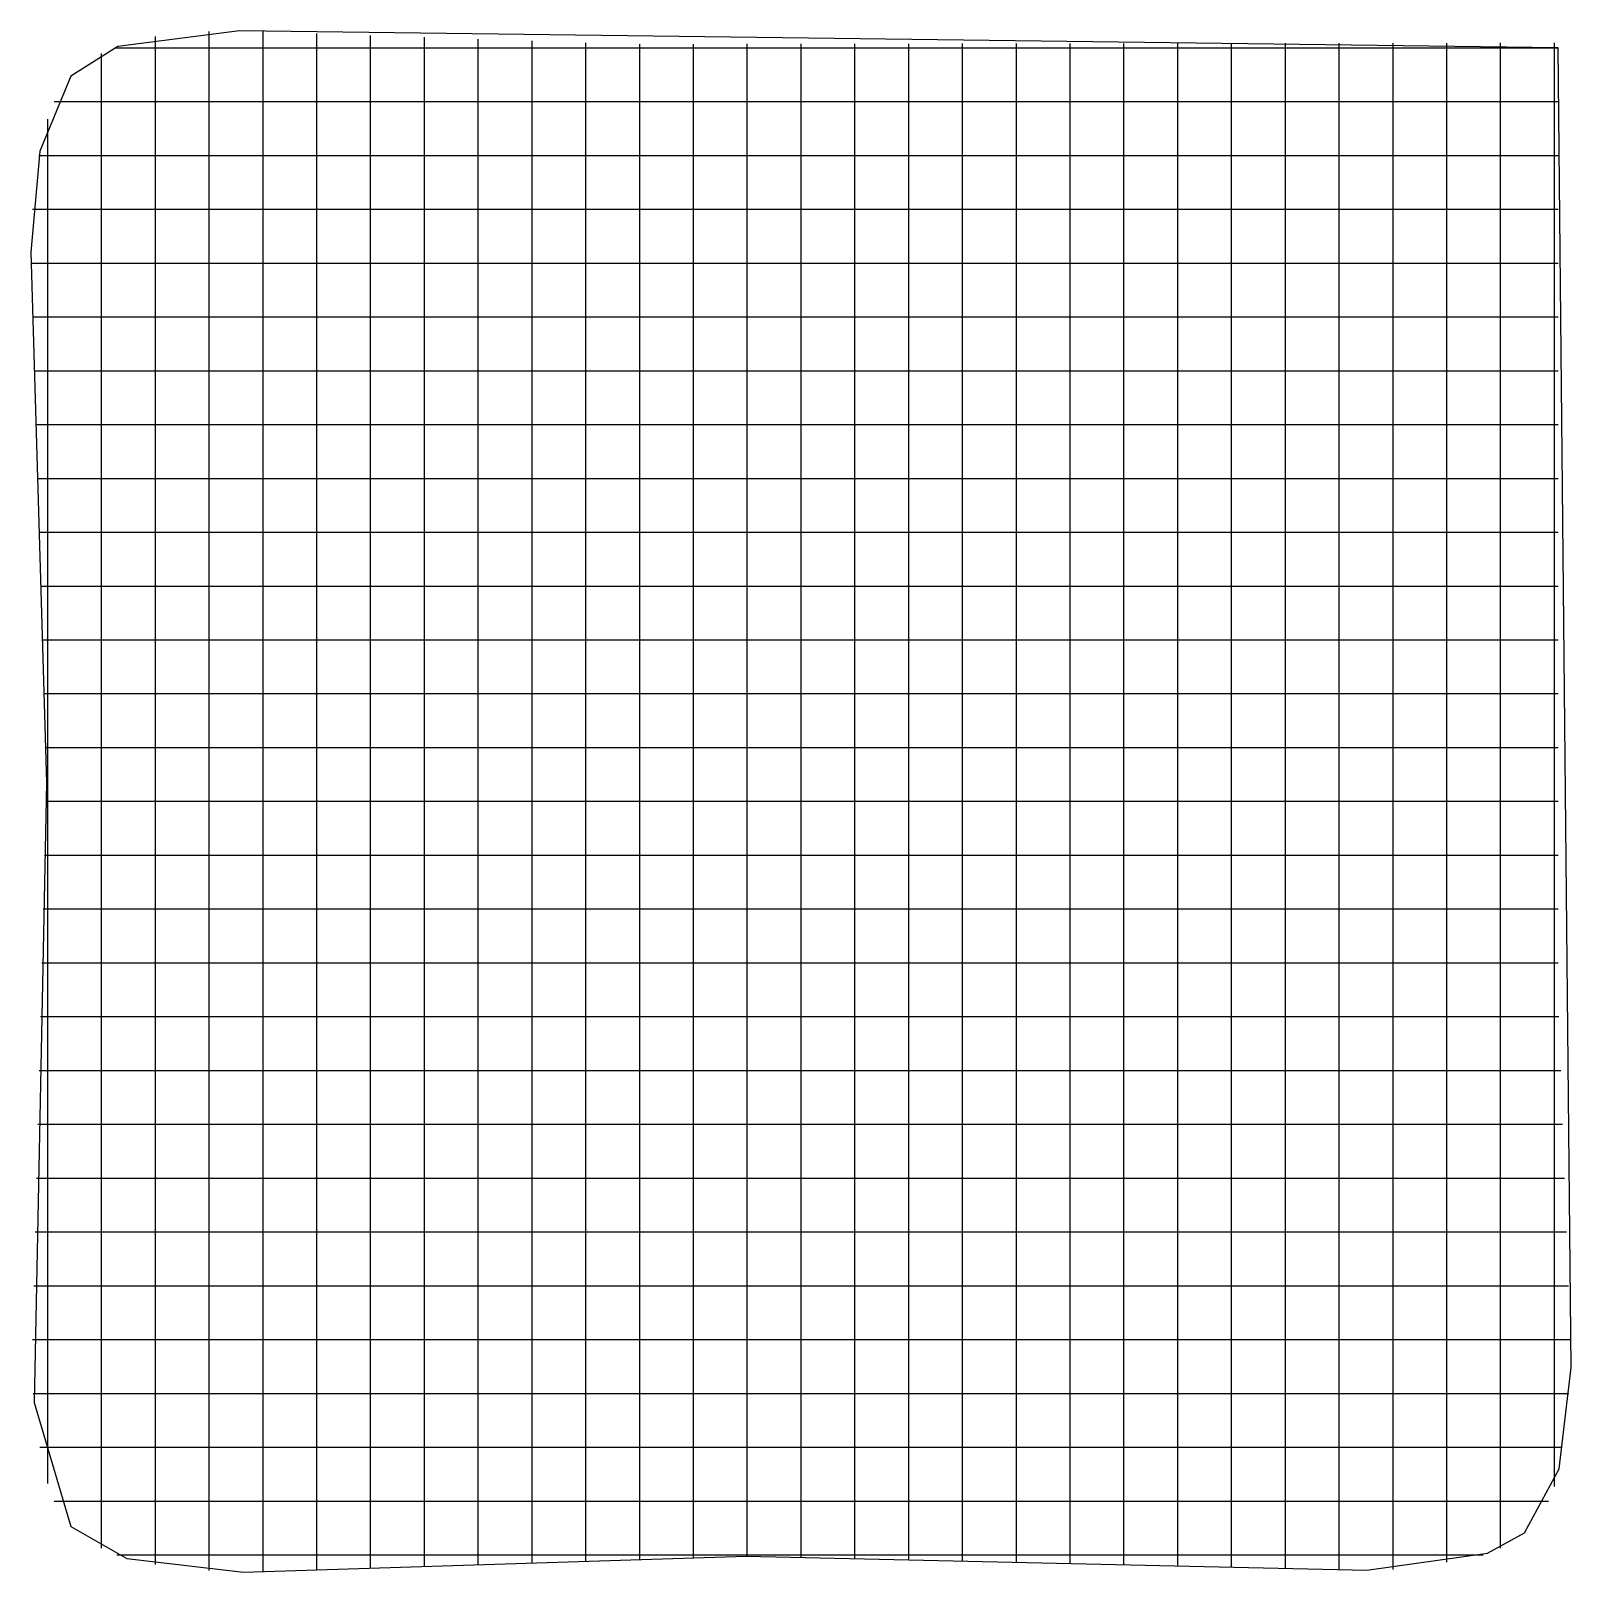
# Model space of a CAD drawing. Header units: metres. Extents: x 0.4 to 14.7, y 0.4 to 14.7.
import ezdxf

# ---------------------------------------------------------------- set-up
doc = ezdxf.new("R2010")
doc.units = ezdxf.units.M

msp = doc.modelspace()

# ---------------------------------------------------------------- linework, layer by layer
for p, q in [((1.593, 14.551), (1.593, 14.695)), ((2.093, 14.743), (2.093, 14.744)), ((2.093, 14.599), (2.093, 14.743)), ((2.593, 14.598), (2.593, 14.742)), ((3.093, 14.58), (3.093, 14.724)), ((3.593, 14.563), (3.593, 14.707)), ((4.093, 14.545), (4.093, 14.69)), ((4.593, 14.528), (4.593, 14.672)), ((5.093, 14.511), (5.093, 14.655)), ((5.593, 14.493), (5.593, 14.637)), ((6.093, 14.481), (6.093, 14.625)), ((6.593, 14.482), (6.593, 14.626)), ((7.093, 14.483), (7.093, 14.627)), ((7.593, 14.484), (7.593, 14.628)), ((8.093, 14.484), (8.093, 14.628)), ((8.593, 14.485), (8.593, 14.629)), ((9.093, 14.486), (9.093, 14.63)), ((9.593, 14.486), (9.593, 14.63)), ((10.093, 14.487), (10.093, 14.631)), ((10.593, 14.488), (10.593, 14.632)), ((11.093, 14.489), (11.093, 14.633)), ((11.593, 14.489), (11.593, 14.633)), ((12.093, 14.49), (12.093, 14.634)), ((12.593, 14.491), (12.593, 14.635)), ((13.093, 14.492), (13.093, 14.636)), ((13.593, 14.492), (13.593, 14.636)), ((14.093, 14.493), (14.093, 14.637)), ((14.593, 14.494), (14.593, 14.638)), ((1.093, 14.392), (1.093, 14.537)), ((1.221, 14.592), (1.365, 14.592)), ((1.221, 14.592), (1.365, 14.592)), ((1.365, 14.592), (1.627, 14.592)), ((1.593, 13.88), (1.593, 14.551)), ((1.627, 14.592), (1.783, 14.592)), ((1.783, 14.592), (2.504, 14.592)), ((2.093, 13.873), (2.093, 14.599)), ((2.504, 14.592), (3.283, 14.592)), ((2.593, 13.868), (2.593, 14.598)), ((3.093, 13.868), (3.093, 14.58)), ((3.283, 14.592), (3.427, 14.592)), ((3.427, 14.592), (3.583, 14.592)), ((3.583, 14.592), (4.304, 14.592)), ((3.593, 13.868), (3.593, 14.563)), ((4.093, 13.867), (4.093, 14.545)), ((4.304, 14.592), (5.083, 14.592)), ((4.593, 13.867), (4.593, 14.528)), ((5.083, 14.592), (5.227, 14.592)), ((5.093, 13.867), (5.093, 14.511)), ((5.227, 14.592), (5.383, 14.592)), ((5.383, 14.592), (5.791, 14.592)), ((5.593, 13.867), (5.593, 14.493)), ((5.791, 14.592), (5.935, 14.592)), ((5.935, 14.592), (6.714, 14.592)), ((6.093, 13.87), (6.093, 14.481)), ((6.593, 13.878), (6.593, 14.482)), ((6.714, 14.592), (7.435, 14.592)), ((7.093, 13.887), (7.093, 14.483)), ((7.435, 14.592), (7.591, 14.592)), ((7.591, 14.592), (7.735, 14.592)), ((7.593, 13.885), (7.593, 14.484)), ((7.735, 14.592), (8.514, 14.592)), ((8.093, 13.879), (8.093, 14.484)), ((8.514, 14.592), (9.235, 14.592)), ((8.593, 13.873), (8.593, 14.485)), ((9.093, 13.867), (9.093, 14.486)), ((9.235, 14.592), (9.391, 14.592)), ((9.391, 14.592), (9.535, 14.592)), ((9.535, 14.592), (10.314, 14.592)), ((9.593, 13.861), (9.593, 14.486)), ((10.093, 13.855), (10.093, 14.487)), ((10.314, 14.592), (11.035, 14.592)), ((10.593, 13.85), (10.593, 14.488)), ((11.035, 14.592), (11.191, 14.592)), ((11.093, 13.844), (11.093, 14.489)), ((11.191, 14.592), (11.335, 14.592)), ((11.335, 14.592), (12.114, 14.592)), ((11.593, 13.838), (11.593, 14.489)), ((12.093, 13.832), (12.093, 14.49)), ((12.114, 14.592), (12.835, 14.592)), ((12.593, 13.826), (12.593, 14.491)), ((12.835, 14.592), (12.991, 14.592)), ((12.991, 14.592), (13.135, 14.592)), ((13.093, 13.827), (13.093, 14.492)), ((13.135, 14.592), (13.914, 14.592)), ((13.593, 13.862), (13.593, 14.492)), ((13.914, 14.592), (14.47, 14.592)), ((14.093, 13.93), (14.093, 14.493)), ((14.47, 14.592), (14.626, 14.592)), ((14.593, 14.228), (14.593, 14.494)), ((1.093, 13.882), (1.093, 14.392)), ((14.593, 14.073), (14.593, 14.228)), ((0.654, 14.092), (0.798, 14.092)), ((0.654, 14.092), (0.798, 14.092)), ((0.798, 14.092), (1.355, 14.092)), ((1.355, 14.092), (2.076, 14.092)), ((2.076, 14.092), (2.232, 14.092)), ((2.232, 14.092), (2.376, 14.092)), ((2.376, 14.092), (3.155, 14.092)), ((3.155, 14.092), (3.876, 14.092)), ((3.876, 14.092), (4.032, 14.092)), ((4.032, 14.092), (4.176, 14.092)), ((4.176, 14.092), (4.955, 14.092)), ((4.955, 14.092), (5.676, 14.092)), ((5.676, 14.092), (5.832, 14.092)), ((5.832, 14.092), (5.976, 14.092)), ((5.976, 14.092), (6.755, 14.092)), ((6.755, 14.092), (7.476, 14.092)), ((7.476, 14.092), (7.632, 14.092)), ((7.632, 14.092), (7.776, 14.092)), ((7.776, 14.092), (8.555, 14.092)), ((8.555, 14.092), (9.276, 14.092)), ((9.276, 14.092), (9.432, 14.092)), ((9.432, 14.092), (9.576, 14.092)), ((9.576, 14.092), (10.355, 14.092)), ((10.355, 14.092), (11.076, 14.092)), ((11.076, 14.092), (11.232, 14.092)), ((11.232, 14.092), (11.376, 14.092)), ((11.376, 14.092), (12.155, 14.092)), ((12.155, 14.092), (12.876, 14.092)), ((12.876, 14.092), (13.032, 14.092)), ((13.032, 14.092), (13.176, 14.092)), ((13.176, 14.092), (13.955, 14.092)), ((13.955, 14.092), (14.47, 14.092)), ((14.47, 14.092), (14.626, 14.092)), ((14.593, 13.352), (14.593, 14.073)), ((0.593, 13.89), (0.593, 13.929)), ((0.593, 13.746), (0.593, 13.89)), ((14.093, 13.209), (14.093, 13.93)), ((0.593, 12.967), (0.593, 13.746)), ((1.093, 13.161), (1.093, 13.882)), ((1.593, 13.159), (1.593, 13.88)), ((2.093, 13.152), (2.093, 13.873)), ((2.593, 13.147), (2.593, 13.868)), ((3.093, 13.147), (3.093, 13.868)), ((3.593, 13.147), (3.593, 13.868)), ((4.093, 13.146), (4.093, 13.867)), ((4.593, 13.146), (4.593, 13.867)), ((5.093, 13.146), (5.093, 13.867)), ((5.593, 13.146), (5.593, 13.867)), ((6.093, 13.149), (6.093, 13.87)), ((6.593, 13.157), (6.593, 13.878)), ((7.093, 13.166), (7.093, 13.887)), ((7.593, 13.164), (7.593, 13.885)), ((8.093, 13.158), (8.093, 13.879)), ((8.593, 13.152), (8.593, 13.873)), ((9.093, 13.146), (9.093, 13.867)), ((9.593, 13.14), (9.593, 13.861)), ((10.093, 13.134), (10.093, 13.855)), ((10.593, 13.129), (10.593, 13.85)), ((11.093, 13.122), (11.093, 13.844)), ((11.593, 13.117), (11.593, 13.838)), ((12.093, 13.111), (12.093, 13.832)), ((12.593, 13.105), (12.593, 13.826)), ((13.093, 13.105), (13.093, 13.827)), ((13.593, 13.141), (13.593, 13.862)), ((0.511, 13.592), (0.655, 13.592)), ((0.511, 13.592), (0.655, 13.592)), ((0.655, 13.592), (1.286, 13.592)), ((1.286, 13.592), (2.007, 13.592)), ((2.007, 13.592), (2.163, 13.592)), ((2.163, 13.592), (2.307, 13.592)), ((2.307, 13.592), (3.086, 13.592)), ((3.086, 13.592), (3.807, 13.592)), ((3.807, 13.592), (3.963, 13.592)), ((3.963, 13.592), (4.107, 13.592)), ((4.107, 13.592), (4.886, 13.592)), ((4.886, 13.592), (5.607, 13.592)), ((5.607, 13.592), (5.763, 13.592)), ((5.763, 13.592), (5.907, 13.592)), ((5.907, 13.592), (6.686, 13.592)), ((6.686, 13.592), (7.407, 13.592)), ((7.407, 13.592), (7.563, 13.592)), ((7.563, 13.592), (7.707, 13.592)), ((7.707, 13.592), (8.486, 13.592)), ((8.486, 13.592), (9.207, 13.592)), ((9.207, 13.592), (9.363, 13.592)), ((9.363, 13.592), (9.507, 13.592)), ((9.507, 13.592), (10.286, 13.592)), ((10.286, 13.592), (11.007, 13.592)), ((11.007, 13.592), (11.163, 13.592)), ((11.163, 13.592), (11.307, 13.592)), ((11.307, 13.592), (12.086, 13.592)), ((12.086, 13.592), (12.807, 13.592)), ((12.807, 13.592), (12.963, 13.592)), ((12.963, 13.592), (13.107, 13.592)), ((13.107, 13.592), (13.886, 13.592)), ((13.886, 13.592), (14.47, 13.592)), ((14.47, 13.592), (14.626, 13.592)), ((14.593, 12.572), (14.593, 13.352)), ((14.093, 13.054), (14.093, 13.209)), ((0.451, 13.092), (0.595, 13.092)), ((0.451, 13.092), (0.595, 13.092)), ((0.595, 13.092), (1.257, 13.092)), ((1.093, 13.005), (1.093, 13.161)), ((1.257, 13.092), (1.978, 13.092)), ((1.593, 13.004), (1.593, 13.159)), ((1.978, 13.092), (2.134, 13.092)), ((2.093, 12.997), (2.093, 13.152)), ((2.134, 13.092), (2.278, 13.092)), ((2.278, 13.092), (3.057, 13.092)), ((2.593, 12.991), (2.593, 13.147)), ((3.057, 13.092), (3.778, 13.092)), ((3.093, 12.991), (3.093, 13.147)), ((3.593, 12.991), (3.593, 13.147)), ((3.778, 13.092), (3.934, 13.092)), ((3.934, 13.092), (4.078, 13.092)), ((4.078, 13.092), (4.857, 13.092)), ((4.093, 12.991), (4.093, 13.146)), ((4.593, 12.99), (4.593, 13.146)), ((4.857, 13.092), (5.578, 13.092)), ((5.093, 12.991), (5.093, 13.146)), ((5.578, 13.092), (5.734, 13.092)), ((5.593, 12.99), (5.593, 13.146)), ((5.734, 13.092), (5.878, 13.092)), ((5.878, 13.092), (6.657, 13.092)), ((6.093, 12.993), (6.093, 13.149)), ((6.593, 13.002), (6.593, 13.157)), ((6.657, 13.092), (7.378, 13.092)), ((7.093, 13.01), (7.093, 13.166)), ((7.378, 13.092), (7.534, 13.092)), ((7.534, 13.092), (7.678, 13.092)), ((7.593, 13.008), (7.593, 13.164)), ((7.678, 13.092), (8.457, 13.092)), ((8.093, 13.002), (8.093, 13.158)), ((8.457, 13.092), (9.178, 13.092)), ((8.593, 12.996), (8.593, 13.152)), ((9.093, 12.99), (9.093, 13.146)), ((9.178, 13.092), (9.334, 13.092)), ((9.334, 13.092), (9.478, 13.092)), ((9.478, 13.092), (10.257, 13.092)), ((9.593, 12.984), (9.593, 13.14)), ((10.093, 12.978), (10.093, 13.134)), ((10.257, 13.092), (10.978, 13.092)), ((10.593, 12.973), (10.593, 13.129)), ((10.978, 13.092), (11.134, 13.092)), ((11.093, 12.967), (11.093, 13.122)), ((11.134, 13.092), (11.278, 13.092)), ((11.278, 13.092), (12.057, 13.092)), ((11.593, 12.961), (11.593, 13.117)), ((12.057, 13.092), (12.778, 13.092)), ((12.093, 12.955), (12.093, 13.111)), ((12.593, 12.949), (12.593, 13.105)), ((12.778, 13.092), (12.934, 13.092)), ((12.934, 13.092), (13.078, 13.092)), ((13.078, 13.092), (13.857, 13.092)), ((13.093, 12.949), (13.093, 13.105)), ((13.593, 12.985), (13.593, 13.141)), ((13.857, 13.092), (14.47, 13.092)), ((14.093, 12.909), (14.093, 13.054)), ((14.47, 13.092), (14.626, 13.092)), ((0.593, 12.246), (0.593, 12.967)), ((1.093, 12.861), (1.093, 13.005)), ((1.593, 12.859), (1.593, 13.004)), ((2.093, 12.853), (2.093, 12.997)), ((2.593, 12.847), (2.593, 12.991)), ((3.093, 12.847), (3.093, 12.991)), ((3.593, 12.847), (3.593, 12.991)), ((4.093, 12.847), (4.093, 12.991)), ((4.593, 12.846), (4.593, 12.99)), ((5.093, 12.846), (5.093, 12.991)), ((5.593, 12.846), (5.593, 12.99)), ((6.093, 12.849), (6.093, 12.993)), ((6.593, 12.857), (6.593, 13.002)), ((7.093, 12.866), (7.093, 13.01)), ((7.593, 12.864), (7.593, 13.008)), ((8.093, 12.858), (8.093, 13.002)), ((8.593, 12.852), (8.593, 12.996)), ((9.093, 12.846), (9.093, 12.99)), ((9.593, 12.84), (9.593, 12.984)), ((10.093, 12.834), (10.093, 12.978)), ((10.593, 12.829), (10.593, 12.973)), ((11.093, 12.823), (11.093, 12.967)), ((11.593, 12.817), (11.593, 12.961)), ((12.093, 12.811), (12.093, 12.955)), ((12.593, 12.805), (12.593, 12.949)), ((13.093, 12.806), (13.093, 12.949)), ((13.593, 12.841), (13.593, 12.985)), ((14.093, 12.13), (14.093, 12.909)), ((1.093, 12.082), (1.093, 12.861)), ((1.593, 12.08), (1.593, 12.859)), ((2.093, 12.073), (2.093, 12.853)), ((2.593, 12.068), (2.593, 12.847)), ((3.093, 12.068), (3.093, 12.847)), ((3.593, 12.068), (3.593, 12.847)), ((4.093, 12.067), (4.093, 12.847)), ((4.593, 12.067), (4.593, 12.846)), ((5.093, 12.067), (5.093, 12.846)), ((5.593, 12.067), (5.593, 12.846)), ((6.093, 12.07), (6.093, 12.849)), ((6.593, 12.078), (6.593, 12.857)), ((7.093, 12.087), (7.093, 12.866)), ((7.593, 12.085), (7.593, 12.864)), ((8.093, 12.079), (8.093, 12.858)), ((8.593, 12.073), (8.593, 12.852)), ((9.093, 12.067), (9.093, 12.846)), ((9.593, 12.061), (9.593, 12.84)), ((10.093, 12.055), (10.093, 12.834)), ((10.593, 12.05), (10.593, 12.829)), ((11.093, 12.044), (11.093, 12.823)), ((11.593, 12.038), (11.593, 12.817)), ((12.093, 12.032), (12.093, 12.811)), ((12.593, 12.026), (12.593, 12.805)), ((13.093, 12.027), (13.093, 12.806)), ((13.593, 12.062), (13.593, 12.841)), ((0.438, 12.592), (0.582, 12.592)), ((0.438, 12.592), (0.582, 12.592)), ((0.582, 12.592), (1.251, 12.592)), ((1.251, 12.592), (1.972, 12.592)), ((1.972, 12.592), (2.128, 12.592)), ((2.128, 12.592), (2.272, 12.592)), ((2.272, 12.592), (3.051, 12.592)), ((3.051, 12.592), (3.772, 12.592)), ((3.772, 12.592), (3.928, 12.592)), ((3.928, 12.592), (4.072, 12.592)), ((4.072, 12.592), (4.851, 12.592)), ((4.851, 12.592), (5.572, 12.592)), ((5.572, 12.592), (5.728, 12.592)), ((5.728, 12.592), (5.872, 12.592)), ((5.872, 12.592), (6.651, 12.592)), ((6.651, 12.592), (7.372, 12.592)), ((7.372, 12.592), (7.528, 12.592)), ((7.528, 12.592), (7.672, 12.592)), ((7.672, 12.592), (8.451, 12.592)), ((8.451, 12.592), (9.172, 12.592)), ((9.172, 12.592), (9.328, 12.592)), ((9.328, 12.592), (9.472, 12.592)), ((9.472, 12.592), (10.251, 12.592)), ((10.251, 12.592), (10.972, 12.592)), ((10.972, 12.592), (11.128, 12.592)), ((11.128, 12.592), (11.272, 12.592)), ((11.272, 12.592), (12.051, 12.592)), ((12.051, 12.592), (12.772, 12.592)), ((12.772, 12.592), (12.928, 12.592)), ((12.928, 12.592), (13.072, 12.592)), ((13.072, 12.592), (13.851, 12.592)), ((13.851, 12.592), (14.47, 12.592)), ((14.47, 12.592), (14.626, 12.592)), ((14.593, 12.428), (14.593, 12.572)), ((14.593, 12.273), (14.593, 12.428)), ((0.593, 12.09), (0.593, 12.246)), ((14.593, 11.552), (14.593, 12.273)), ((0.453, 12.092), (0.597, 12.092)), ((0.453, 12.092), (0.597, 12.092)), ((0.593, 11.946), (0.593, 12.09)), ((0.597, 12.092), (1.258, 12.092)), ((1.093, 11.361), (1.093, 12.082)), ((1.258, 12.092), (1.979, 12.092)), ((1.593, 11.359), (1.593, 12.08)), ((1.979, 12.092), (2.135, 12.092)), ((2.093, 11.352), (2.093, 12.073)), ((2.135, 12.092), (2.279, 12.092)), ((2.279, 12.092), (3.058, 12.092)), ((2.593, 11.347), (2.593, 12.068)), ((3.058, 12.092), (3.779, 12.092)), ((3.093, 11.347), (3.093, 12.068)), ((3.593, 11.347), (3.593, 12.068)), ((3.779, 12.092), (3.935, 12.092)), ((3.935, 12.092), (4.079, 12.092)), ((4.079, 12.092), (4.858, 12.092)), ((4.093, 11.346), (4.093, 12.067)), ((4.593, 11.346), (4.593, 12.067)), ((4.858, 12.092), (5.579, 12.092)), ((5.093, 11.346), (5.093, 12.067)), ((5.579, 12.092), (5.735, 12.092)), ((5.593, 11.346), (5.593, 12.067)), ((5.735, 12.092), (5.879, 12.092)), ((5.879, 12.092), (6.658, 12.092)), ((6.093, 11.349), (6.093, 12.07)), ((6.593, 11.357), (6.593, 12.078)), ((6.658, 12.092), (7.379, 12.092)), ((7.093, 11.366), (7.093, 12.087)), ((7.379, 12.092), (7.535, 12.092)), ((7.535, 12.092), (7.679, 12.092)), ((7.593, 11.364), (7.593, 12.085)), ((7.679, 12.092), (8.458, 12.092)), ((8.093, 11.358), (8.093, 12.079)), ((8.458, 12.092), (9.179, 12.092)), ((8.593, 11.352), (8.593, 12.073)), ((9.093, 11.346), (9.093, 12.067)), ((9.179, 12.092), (9.335, 12.092)), ((9.335, 12.092), (9.479, 12.092)), ((9.479, 12.092), (10.258, 12.092)), ((9.593, 11.34), (9.593, 12.061)), ((10.093, 11.334), (10.093, 12.055)), ((10.258, 12.092), (10.979, 12.092)), ((10.593, 11.329), (10.593, 12.05)), ((10.979, 12.092), (11.135, 12.092)), ((11.093, 11.322), (11.093, 12.044)), ((11.135, 12.092), (11.279, 12.092)), ((11.279, 12.092), (12.058, 12.092)), ((11.593, 11.317), (11.593, 12.038)), ((12.058, 12.092), (12.779, 12.092)), ((12.093, 11.311), (12.093, 12.032)), ((12.779, 12.092), (12.935, 12.092)), ((12.935, 12.092), (13.079, 12.092)), ((13.079, 12.092), (13.858, 12.092)), ((13.593, 11.341), (13.593, 12.062)), ((13.858, 12.092), (14.47, 12.092)), ((14.093, 11.409), (14.093, 12.13)), ((14.47, 12.092), (14.626, 12.092)), ((0.593, 11.167), (0.593, 11.946)), ((12.593, 11.305), (12.593, 12.026)), ((13.093, 11.305), (13.093, 12.027)), ((0.468, 11.592), (0.612, 11.592)), ((0.468, 11.592), (0.612, 11.592)), ((0.612, 11.592), (1.266, 11.592)), ((1.266, 11.592), (1.987, 11.592)), ((1.987, 11.592), (2.142, 11.592)), ((2.142, 11.592), (2.287, 11.592)), ((2.287, 11.592), (3.066, 11.592)), ((3.066, 11.592), (3.787, 11.592)), ((3.787, 11.592), (3.942, 11.592)), ((3.942, 11.592), (4.087, 11.592)), ((4.087, 11.592), (4.866, 11.592)), ((4.866, 11.592), (5.587, 11.592)), ((5.587, 11.592), (5.742, 11.592)), ((5.742, 11.592), (5.887, 11.592)), ((5.887, 11.592), (6.666, 11.592)), ((6.666, 11.592), (7.387, 11.592)), ((7.387, 11.592), (7.542, 11.592)), ((7.542, 11.592), (7.687, 11.592)), ((7.687, 11.592), (8.466, 11.592)), ((8.466, 11.592), (9.187, 11.592)), ((9.187, 11.592), (9.342, 11.592)), ((9.342, 11.592), (9.487, 11.592)), ((9.487, 11.592), (10.266, 11.592)), ((10.266, 11.592), (10.987, 11.592)), ((10.987, 11.592), (11.142, 11.592)), ((11.142, 11.592), (11.287, 11.592)), ((11.287, 11.592), (12.066, 11.592)), ((12.066, 11.592), (12.787, 11.592)), ((12.787, 11.592), (12.942, 11.592)), ((12.942, 11.592), (13.087, 11.592)), ((13.087, 11.592), (13.866, 11.592)), ((13.866, 11.592), (14.47, 11.592)), ((14.47, 11.592), (14.626, 11.592)), ((14.593, 10.772), (14.593, 11.552)), ((1.093, 11.205), (1.093, 11.361)), ((1.593, 11.204), (1.593, 11.359)), ((2.093, 11.197), (2.093, 11.352)), ((2.593, 11.191), (2.593, 11.347)), ((3.093, 11.191), (3.093, 11.347)), ((3.593, 11.191), (3.593, 11.347)), ((4.093, 11.191), (4.093, 11.346)), ((4.593, 11.19), (4.593, 11.346)), ((5.093, 11.191), (5.093, 11.346)), ((5.593, 11.19), (5.593, 11.346)), ((6.093, 11.193), (6.093, 11.349)), ((6.593, 11.202), (6.593, 11.357)), ((7.093, 11.21), (7.093, 11.366)), ((7.593, 11.208), (7.593, 11.364)), ((8.093, 11.202), (8.093, 11.358)), ((8.593, 11.196), (8.593, 11.352)), ((9.093, 11.19), (9.093, 11.346)), ((9.593, 11.184), (9.593, 11.34)), ((10.093, 11.178), (10.093, 11.334)), ((10.593, 11.173), (10.593, 11.329)), ((11.093, 11.167), (11.093, 11.322)), ((11.593, 11.161), (11.593, 11.317)), ((13.593, 11.185), (13.593, 11.341)), ((14.093, 11.254), (14.093, 11.409)), ((1.093, 11.061), (1.093, 11.205)), ((1.593, 11.059), (1.593, 11.204)), ((2.093, 11.053), (2.093, 11.197)), ((2.593, 11.047), (2.593, 11.191)), ((3.093, 11.047), (3.093, 11.191)), ((3.593, 11.047), (3.593, 11.191)), ((4.093, 11.047), (4.093, 11.191)), ((4.593, 11.046), (4.593, 11.19)), ((5.093, 11.046), (5.093, 11.191)), ((5.593, 11.046), (5.593, 11.19)), ((6.093, 11.049), (6.093, 11.193)), ((6.593, 11.057), (6.593, 11.202)), ((7.093, 11.066), (7.093, 11.21)), ((7.593, 11.064), (7.593, 11.208)), ((8.093, 11.058), (8.093, 11.202)), ((8.593, 11.052), (8.593, 11.196)), ((9.093, 11.046), (9.093, 11.19)), ((9.593, 11.04), (9.593, 11.184)), ((10.093, 11.034), (10.093, 11.178)), ((10.593, 11.029), (10.593, 11.173)), ((12.093, 11.155), (12.093, 11.311)), ((12.593, 11.149), (12.593, 11.305)), ((13.093, 11.149), (13.093, 11.305)), ((13.593, 11.041), (13.593, 11.185)), ((14.093, 11.109), (14.093, 11.254)), ((0.484, 11.092), (0.628, 11.092)), ((0.484, 11.092), (0.628, 11.092)), ((0.593, 10.446), (0.593, 11.167)), ((0.628, 11.092), (1.273, 11.092)), ((1.093, 10.282), (1.093, 11.061)), ((1.273, 11.092), (1.994, 11.092)), ((1.593, 10.28), (1.593, 11.059)), ((1.994, 11.092), (2.15, 11.092)), ((2.093, 10.273), (2.093, 11.053)), ((2.15, 11.092), (2.294, 11.092)), ((2.294, 11.092), (3.073, 11.092)), ((2.593, 10.268), (2.593, 11.047)), ((3.073, 11.092), (3.794, 11.092)), ((3.093, 10.268), (3.093, 11.047)), ((3.593, 10.268), (3.593, 11.047)), ((3.794, 11.092), (3.95, 11.092)), ((3.95, 11.092), (4.094, 11.092)), ((4.093, 10.267), (4.093, 11.047)), ((4.094, 11.092), (4.873, 11.092)), ((4.593, 10.267), (4.593, 11.046)), ((4.873, 11.092), (5.594, 11.092)), ((5.093, 10.267), (5.093, 11.046)), ((5.593, 10.267), (5.593, 11.046)), ((5.594, 11.092), (5.75, 11.092)), ((5.75, 11.092), (5.894, 11.092)), ((5.894, 11.092), (6.673, 11.092)), ((6.093, 10.27), (6.093, 11.049)), ((6.593, 10.278), (6.593, 11.057)), ((6.673, 11.092), (7.394, 11.092)), ((7.093, 10.287), (7.093, 11.066)), ((7.394, 11.092), (7.55, 11.092)), ((7.55, 11.092), (7.694, 11.092)), ((7.593, 10.285), (7.593, 11.064)), ((7.694, 11.092), (8.473, 11.092)), ((8.093, 10.279), (8.093, 11.058)), ((8.473, 11.092), (9.194, 11.092)), ((8.593, 10.273), (8.593, 11.052)), ((9.093, 10.267), (9.093, 11.046)), ((9.194, 11.092), (9.35, 11.092)), ((9.35, 11.092), (9.494, 11.092)), ((9.494, 11.092), (10.273, 11.092)), ((9.593, 10.261), (9.593, 11.04)), ((10.093, 10.255), (10.093, 11.034)), ((10.273, 11.092), (10.994, 11.092)), ((10.593, 10.25), (10.593, 11.029)), ((10.994, 11.092), (11.15, 11.092)), ((11.093, 11.023), (11.093, 11.167)), ((11.15, 11.092), (11.294, 11.092)), ((11.294, 11.092), (12.073, 11.092)), ((11.593, 11.017), (11.593, 11.161)), ((12.073, 11.092), (12.794, 11.092)), ((12.093, 11.011), (12.093, 11.155)), ((12.593, 11.005), (12.593, 11.149)), ((12.794, 11.092), (12.95, 11.092)), ((12.95, 11.092), (13.094, 11.092)), ((13.093, 11.006), (13.093, 11.149)), ((13.094, 11.092), (13.873, 11.092)), ((13.593, 10.262), (13.593, 11.041)), ((13.873, 11.092), (14.47, 11.092)), ((14.093, 10.33), (14.093, 11.109)), ((14.47, 11.092), (14.626, 11.092)), ((11.093, 10.244), (11.093, 11.023)), ((11.593, 10.238), (11.593, 11.017)), ((12.093, 10.232), (12.093, 11.011)), ((12.593, 10.226), (12.593, 11.005)), ((13.093, 10.227), (13.093, 11.006)), ((14.593, 10.628), (14.593, 10.772)), ((14.593, 10.473), (14.593, 10.628)), ((0.499, 10.592), (0.643, 10.592)), ((0.499, 10.592), (0.643, 10.592)), ((0.643, 10.592), (1.28, 10.592)), ((1.28, 10.592), (2.001, 10.592)), ((2.001, 10.592), (2.157, 10.592)), ((2.157, 10.592), (2.301, 10.592)), ((2.301, 10.592), (3.08, 10.592)), ((3.08, 10.592), (3.801, 10.592)), ((3.801, 10.592), (3.957, 10.592)), ((3.957, 10.592), (4.101, 10.592)), ((4.101, 10.592), (4.88, 10.592)), ((4.88, 10.592), (5.601, 10.592)), ((5.601, 10.592), (5.757, 10.592)), ((5.757, 10.592), (5.901, 10.592)), ((5.901, 10.592), (6.68, 10.592)), ((6.68, 10.592), (7.401, 10.592)), ((7.401, 10.592), (7.557, 10.592)), ((7.557, 10.592), (7.701, 10.592)), ((7.701, 10.592), (8.48, 10.592)), ((8.48, 10.592), (9.201, 10.592)), ((9.201, 10.592), (9.357, 10.592)), ((9.357, 10.592), (9.501, 10.592)), ((9.501, 10.592), (10.28, 10.592)), ((10.28, 10.592), (11.001, 10.592)), ((11.001, 10.592), (11.157, 10.592)), ((11.157, 10.592), (11.301, 10.592)), ((11.301, 10.592), (12.08, 10.592)), ((12.08, 10.592), (12.801, 10.592)), ((12.801, 10.592), (12.957, 10.592)), ((12.957, 10.592), (13.101, 10.592)), ((13.101, 10.592), (13.88, 10.592)), ((13.88, 10.592), (14.47, 10.592)), ((14.47, 10.592), (14.626, 10.592)), ((14.593, 9.752), (14.593, 10.473)), ((0.593, 10.29), (0.593, 10.446)), ((14.093, 9.609), (14.093, 10.33)), ((0.593, 10.146), (0.593, 10.29)), ((1.093, 9.561), (1.093, 10.282)), ((1.593, 9.559), (1.593, 10.28)), ((2.093, 9.552), (2.093, 10.273)), ((2.593, 9.547), (2.593, 10.268)), ((3.093, 9.547), (3.093, 10.268)), ((3.593, 9.547), (3.593, 10.268)), ((4.093, 9.546), (4.093, 10.267)), ((4.593, 9.546), (4.593, 10.267)), ((5.093, 9.546), (5.093, 10.267)), ((5.593, 9.546), (5.593, 10.267)), ((6.093, 9.549), (6.093, 10.27)), ((6.593, 9.557), (6.593, 10.278)), ((7.093, 9.566), (7.093, 10.287)), ((7.593, 9.564), (7.593, 10.285)), ((8.093, 9.558), (8.093, 10.279)), ((8.593, 9.552), (8.593, 10.273)), ((9.093, 9.546), (9.093, 10.267)), ((9.593, 9.54), (9.593, 10.261)), ((10.093, 9.534), (10.093, 10.255)), ((10.593, 9.529), (10.593, 10.25)), ((11.093, 9.522), (11.093, 10.244)), ((11.593, 9.517), (11.593, 10.238)), ((12.093, 9.511), (12.093, 10.232)), ((12.593, 9.505), (12.593, 10.226)), ((13.093, 9.505), (13.093, 10.227)), ((13.593, 9.541), (13.593, 10.262)), ((0.514, 10.092), (0.658, 10.092)), ((0.514, 10.092), (0.658, 10.092)), ((0.593, 9.367), (0.593, 10.146)), ((0.658, 10.092), (1.288, 10.092)), ((1.288, 10.092), (2.009, 10.092)), ((2.009, 10.092), (2.164, 10.092)), ((2.164, 10.092), (2.309, 10.092)), ((2.309, 10.092), (3.088, 10.092)), ((3.088, 10.092), (3.809, 10.092)), ((3.809, 10.092), (3.964, 10.092)), ((3.964, 10.092), (4.109, 10.092)), ((4.109, 10.092), (4.888, 10.092)), ((4.888, 10.092), (5.609, 10.092)), ((5.609, 10.092), (5.764, 10.092)), ((5.764, 10.092), (5.909, 10.092)), ((5.909, 10.092), (6.688, 10.092)), ((6.688, 10.092), (7.409, 10.092)), ((7.409, 10.092), (7.564, 10.092)), ((7.564, 10.092), (7.709, 10.092)), ((7.709, 10.092), (8.488, 10.092)), ((8.488, 10.092), (9.209, 10.092)), ((9.209, 10.092), (9.364, 10.092)), ((9.364, 10.092), (9.509, 10.092)), ((9.509, 10.092), (10.288, 10.092)), ((10.288, 10.092), (11.009, 10.092)), ((11.009, 10.092), (11.164, 10.092)), ((11.164, 10.092), (11.309, 10.092)), ((11.309, 10.092), (12.088, 10.092)), ((12.088, 10.092), (12.809, 10.092)), ((12.809, 10.092), (12.964, 10.092)), ((12.964, 10.092), (13.109, 10.092)), ((13.109, 10.092), (13.888, 10.092)), ((13.888, 10.092), (14.47, 10.092)), ((14.47, 10.092), (14.626, 10.092)), ((14.593, 8.972), (14.593, 9.752)), ((14.093, 9.454), (14.093, 9.609)), ((0.529, 9.592), (0.673, 9.592)), ((0.529, 9.592), (0.673, 9.592)), ((0.673, 9.592), (1.295, 9.592)), ((1.093, 9.405), (1.093, 9.561)), ((1.295, 9.592), (2.016, 9.592)), ((1.593, 9.404), (1.593, 9.559)), ((2.016, 9.592), (2.172, 9.592)), ((2.093, 9.397), (2.093, 9.552)), ((2.172, 9.592), (2.316, 9.592)), ((2.316, 9.592), (3.095, 9.592)), ((2.593, 9.391), (2.593, 9.547)), ((3.093, 9.391), (3.093, 9.547)), ((3.095, 9.592), (3.816, 9.592)), ((3.593, 9.391), (3.593, 9.547)), ((3.816, 9.592), (3.972, 9.592)), ((3.972, 9.592), (4.116, 9.592)), ((4.093, 9.391), (4.093, 9.546)), ((4.116, 9.592), (4.895, 9.592)), ((4.593, 9.39), (4.593, 9.546)), ((4.895, 9.592), (5.616, 9.592)), ((5.093, 9.391), (5.093, 9.546)), ((5.593, 9.39), (5.593, 9.546)), ((5.616, 9.592), (5.772, 9.592)), ((5.772, 9.592), (5.916, 9.592)), ((5.916, 9.592), (6.695, 9.592)), ((6.093, 9.393), (6.093, 9.549)), ((6.593, 9.402), (6.593, 9.557)), ((6.695, 9.592), (7.416, 9.592)), ((7.093, 9.41), (7.093, 9.566)), ((7.416, 9.592), (7.572, 9.592)), ((7.572, 9.592), (7.716, 9.592)), ((7.593, 9.408), (7.593, 9.564)), ((7.716, 9.592), (8.495, 9.592)), ((8.093, 9.402), (8.093, 9.558)), ((8.495, 9.592), (9.216, 9.592)), ((8.593, 9.396), (8.593, 9.552)), ((9.093, 9.39), (9.093, 9.546)), ((9.216, 9.592), (9.372, 9.592)), ((9.372, 9.592), (9.516, 9.592)), ((9.516, 9.592), (10.295, 9.592)), ((9.593, 9.384), (9.593, 9.54)), ((10.093, 9.378), (10.093, 9.534)), ((10.295, 9.592), (11.016, 9.592)), ((10.593, 9.373), (10.593, 9.529)), ((11.016, 9.592), (11.172, 9.592)), ((11.093, 9.367), (11.093, 9.522)), ((11.172, 9.592), (11.316, 9.592)), ((11.316, 9.592), (12.095, 9.592)), ((11.593, 9.361), (11.593, 9.517)), ((12.093, 9.355), (12.093, 9.511)), ((12.095, 9.592), (12.816, 9.592)), ((12.593, 9.349), (12.593, 9.505)), ((12.816, 9.592), (12.972, 9.592)), ((12.972, 9.592), (13.116, 9.592)), ((13.093, 9.349), (13.093, 9.505)), ((13.116, 9.592), (13.895, 9.592)), ((13.593, 9.385), (13.593, 9.541)), ((13.895, 9.592), (14.47, 9.592)), ((14.093, 9.309), (14.093, 9.454)), ((14.47, 9.592), (14.626, 9.592)), ((0.593, 8.646), (0.593, 9.367)), ((1.093, 9.261), (1.093, 9.405)), ((1.593, 9.259), (1.593, 9.404)), ((2.093, 9.253), (2.093, 9.397)), ((2.593, 9.247), (2.593, 9.391)), ((3.093, 9.247), (3.093, 9.391)), ((3.593, 9.247), (3.593, 9.391)), ((4.093, 9.247), (4.093, 9.391)), ((4.593, 9.246), (4.593, 9.39)), ((5.093, 9.246), (5.093, 9.391)), ((5.593, 9.246), (5.593, 9.39)), ((6.093, 9.249), (6.093, 9.393)), ((6.593, 9.257), (6.593, 9.402)), ((7.093, 9.266), (7.093, 9.41)), ((7.593, 9.264), (7.593, 9.408)), ((8.093, 9.258), (8.093, 9.402)), ((8.593, 9.252), (8.593, 9.396)), ((9.093, 9.246), (9.093, 9.39)), ((9.593, 9.24), (9.593, 9.384)), ((10.093, 9.234), (10.093, 9.378)), ((10.593, 9.229), (10.593, 9.373)), ((11.093, 9.223), (11.093, 9.367)), ((11.593, 9.217), (11.593, 9.361)), ((12.093, 9.211), (12.093, 9.355)), ((12.593, 9.205), (12.593, 9.349)), ((13.093, 9.206), (13.093, 9.349)), ((13.593, 9.241), (13.593, 9.385)), ((14.093, 8.53), (14.093, 9.309)), ((1.093, 8.482), (1.093, 9.261)), ((1.593, 8.48), (1.593, 9.259)), ((2.093, 8.473), (2.093, 9.253)), ((2.593, 8.468), (2.593, 9.247)), ((3.093, 8.468), (3.093, 9.247)), ((3.593, 8.468), (3.593, 9.247)), ((4.093, 8.467), (4.093, 9.247)), ((4.593, 8.467), (4.593, 9.246)), ((5.093, 8.467), (5.093, 9.246)), ((5.593, 8.467), (5.593, 9.246)), ((6.093, 8.47), (6.093, 9.249)), ((6.593, 8.478), (6.593, 9.257)), ((7.093, 8.487), (7.093, 9.266)), ((7.593, 8.485), (7.593, 9.264)), ((8.093, 8.479), (8.093, 9.258)), ((8.593, 8.473), (8.593, 9.252)), ((9.093, 8.467), (9.093, 9.246)), ((9.593, 8.461), (9.593, 9.24)), ((10.093, 8.455), (10.093, 9.234)), ((10.593, 8.45), (10.593, 9.229)), ((11.093, 8.444), (11.093, 9.223)), ((11.593, 8.438), (11.593, 9.217)), ((12.093, 8.432), (12.093, 9.211)), ((12.593, 8.426), (12.593, 9.205)), ((13.093, 8.427), (13.093, 9.206)), ((13.593, 8.462), (13.593, 9.241)), ((0.545, 9.092), (0.689, 9.092)), ((0.545, 9.092), (0.689, 9.092)), ((0.689, 9.092), (1.303, 9.092)), ((1.303, 9.092), (2.024, 9.092)), ((2.024, 9.092), (2.179, 9.092)), ((2.179, 9.092), (2.324, 9.092)), ((2.324, 9.092), (3.103, 9.092)), ((3.103, 9.092), (3.824, 9.092)), ((3.824, 9.092), (3.979, 9.092)), ((3.979, 9.092), (4.124, 9.092)), ((4.124, 9.092), (4.903, 9.092)), ((4.903, 9.092), (5.624, 9.092)), ((5.624, 9.092), (5.779, 9.092)), ((5.779, 9.092), (5.924, 9.092)), ((5.924, 9.092), (6.703, 9.092)), ((6.703, 9.092), (7.424, 9.092)), ((7.424, 9.092), (7.579, 9.092)), ((7.579, 9.092), (7.724, 9.092)), ((7.724, 9.092), (8.503, 9.092)), ((8.503, 9.092), (9.224, 9.092)), ((9.224, 9.092), (9.379, 9.092)), ((9.379, 9.092), (9.524, 9.092)), ((9.524, 9.092), (10.303, 9.092)), ((10.303, 9.092), (11.024, 9.092)), ((11.024, 9.092), (11.179, 9.092)), ((11.179, 9.092), (11.324, 9.092)), ((11.324, 9.092), (12.103, 9.092)), ((12.103, 9.092), (12.824, 9.092)), ((12.824, 9.092), (12.979, 9.092)), ((12.979, 9.092), (13.124, 9.092)), ((13.124, 9.092), (13.903, 9.092)), ((13.903, 9.092), (14.47, 9.092)), ((14.47, 9.092), (14.626, 9.092)), ((14.593, 8.828), (14.593, 8.972)), ((14.593, 8.673), (14.593, 8.828)), ((0.56, 8.592), (0.704, 8.592)), ((0.56, 8.592), (0.704, 8.592)), ((0.593, 8.49), (0.593, 8.646)), ((0.704, 8.592), (1.31, 8.592)), ((1.31, 8.592), (2.031, 8.592)), ((2.031, 8.592), (2.187, 8.592)), ((2.187, 8.592), (2.331, 8.592)), ((2.331, 8.592), (3.11, 8.592)), ((3.11, 8.592), (3.831, 8.592)), ((3.831, 8.592), (3.987, 8.592)), ((3.987, 8.592), (4.131, 8.592)), ((4.131, 8.592), (4.91, 8.592)), ((4.91, 8.592), (5.631, 8.592)), ((5.631, 8.592), (5.787, 8.592)), ((5.787, 8.592), (5.931, 8.592)), ((5.931, 8.592), (6.71, 8.592)), ((6.71, 8.592), (7.431, 8.592)), ((7.431, 8.592), (7.587, 8.592)), ((7.587, 8.592), (7.731, 8.592)), ((7.731, 8.592), (8.51, 8.592)), ((8.51, 8.592), (9.231, 8.592)), ((9.231, 8.592), (9.387, 8.592)), ((9.387, 8.592), (9.531, 8.592)), ((9.531, 8.592), (10.31, 8.592)), ((10.31, 8.592), (11.031, 8.592)), ((11.031, 8.592), (11.187, 8.592)), ((11.187, 8.592), (11.331, 8.592)), ((11.331, 8.592), (12.11, 8.592)), ((12.11, 8.592), (12.831, 8.592)), ((12.831, 8.592), (12.987, 8.592)), ((12.987, 8.592), (13.131, 8.592)), ((13.131, 8.592), (13.91, 8.592)), ((13.91, 8.592), (14.47, 8.592)), ((14.47, 8.592), (14.626, 8.592)), ((14.593, 7.952), (14.593, 8.673)), ((0.593, 8.346), (0.593, 8.49)), ((1.093, 7.761), (1.093, 8.482)), ((1.593, 7.759), (1.593, 8.48)), ((2.093, 7.752), (2.093, 8.473)), ((2.593, 7.747), (2.593, 8.468)), ((3.093, 7.747), (3.093, 8.468)), ((3.593, 7.747), (3.593, 8.468)), ((4.093, 7.746), (4.093, 8.467)), ((4.593, 7.746), (4.593, 8.467)), ((5.093, 7.746), (5.093, 8.467)), ((5.593, 7.746), (5.593, 8.467)), ((6.093, 7.749), (6.093, 8.47)), ((6.593, 7.757), (6.593, 8.478)), ((7.093, 7.766), (7.093, 8.487)), ((7.593, 7.764), (7.593, 8.485)), ((8.093, 7.758), (8.093, 8.479)), ((8.593, 7.752), (8.593, 8.473)), ((9.093, 7.746), (9.093, 8.467)), ((9.593, 7.74), (9.593, 8.461)), ((10.093, 7.734), (10.093, 8.455)), ((10.593, 7.729), (10.593, 8.45)), ((13.593, 7.741), (13.593, 8.462)), ((14.093, 7.809), (14.093, 8.53)), ((0.593, 7.567), (0.593, 8.346)), ((11.093, 7.722), (11.093, 8.444)), ((11.593, 7.717), (11.593, 8.438)), ((12.093, 7.711), (12.093, 8.432)), ((12.593, 7.705), (12.593, 8.426)), ((13.093, 7.705), (13.093, 8.427)), ((0.575, 8.092), (0.719, 8.092)), ((0.575, 8.092), (0.719, 8.092)), ((0.719, 8.092), (1.317, 8.092)), ((1.317, 8.092), (2.038, 8.092)), ((2.038, 8.092), (2.194, 8.092)), ((2.194, 8.092), (2.338, 8.092)), ((2.338, 8.092), (3.117, 8.092)), ((3.117, 8.092), (3.838, 8.092)), ((3.838, 8.092), (3.994, 8.092)), ((3.994, 8.092), (4.138, 8.092)), ((4.138, 8.092), (4.917, 8.092)), ((4.917, 8.092), (5.638, 8.092)), ((5.638, 8.092), (5.794, 8.092)), ((5.794, 8.092), (5.938, 8.092)), ((5.938, 8.092), (6.717, 8.092)), ((6.717, 8.092), (7.438, 8.092)), ((7.438, 8.092), (7.594, 8.092)), ((7.594, 8.092), (7.738, 8.092)), ((7.738, 8.092), (8.517, 8.092)), ((8.517, 8.092), (9.238, 8.092)), ((9.238, 8.092), (9.394, 8.092)), ((9.394, 8.092), (9.538, 8.092)), ((9.538, 8.092), (10.317, 8.092)), ((10.317, 8.092), (11.038, 8.092)), ((11.038, 8.092), (11.194, 8.092)), ((11.194, 8.092), (11.338, 8.092)), ((11.338, 8.092), (12.117, 8.092)), ((12.117, 8.092), (12.838, 8.092)), ((12.838, 8.092), (12.994, 8.092)), ((12.994, 8.092), (13.138, 8.092)), ((13.138, 8.092), (13.917, 8.092)), ((13.917, 8.092), (14.47, 8.092)), ((14.47, 8.092), (14.626, 8.092)), ((14.593, 7.172), (14.593, 7.952)), ((1.093, 7.605), (1.093, 7.761)), ((1.593, 7.604), (1.593, 7.759)), ((2.093, 7.597), (2.093, 7.752)), ((2.593, 7.591), (2.593, 7.747)), ((3.093, 7.591), (3.093, 7.747)), ((3.593, 7.591), (3.593, 7.747)), ((4.093, 7.591), (4.093, 7.746)), ((4.593, 7.59), (4.593, 7.746)), ((5.093, 7.591), (5.093, 7.746)), ((5.593, 7.59), (5.593, 7.746)), ((6.093, 7.593), (6.093, 7.749)), ((6.593, 7.602), (6.593, 7.757)), ((7.093, 7.61), (7.093, 7.766)), ((7.593, 7.608), (7.593, 7.764)), ((8.093, 7.602), (8.093, 7.758)), ((8.593, 7.596), (8.593, 7.752)), ((9.093, 7.59), (9.093, 7.746)), ((9.593, 7.584), (9.593, 7.74)), ((10.093, 7.578), (10.093, 7.734)), ((13.593, 7.585), (13.593, 7.741)), ((14.093, 7.654), (14.093, 7.809)), ((0.576, 7.592), (0.72, 7.592)), ((0.576, 7.592), (0.72, 7.592)), ((0.72, 7.592), (1.317, 7.592)), ((1.093, 7.461), (1.093, 7.605)), ((1.317, 7.592), (2.039, 7.592)), ((1.593, 7.459), (1.593, 7.604)), ((2.039, 7.592), (2.195, 7.592)), ((2.093, 7.453), (2.093, 7.597)), ((2.195, 7.592), (2.338, 7.592)), ((2.338, 7.592), (3.117, 7.592)), ((2.593, 7.447), (2.593, 7.591)), ((3.093, 7.447), (3.093, 7.591)), ((3.117, 7.592), (3.839, 7.592)), ((3.593, 7.447), (3.593, 7.591)), ((3.839, 7.592), (3.995, 7.592)), ((3.995, 7.592), (4.138, 7.592)), ((4.093, 7.447), (4.093, 7.591)), ((4.138, 7.592), (4.917, 7.592)), ((4.593, 7.446), (4.593, 7.59)), ((4.917, 7.592), (5.639, 7.592)), ((5.093, 7.446), (5.093, 7.591)), ((5.593, 7.446), (5.593, 7.59)), ((5.639, 7.592), (5.795, 7.592)), ((5.795, 7.592), (5.938, 7.592)), ((5.938, 7.592), (6.717, 7.592)), ((6.093, 7.449), (6.093, 7.593)), ((6.593, 7.457), (6.593, 7.602)), ((6.717, 7.592), (7.439, 7.592)), ((7.093, 7.466), (7.093, 7.61)), ((7.439, 7.592), (7.595, 7.592)), ((7.593, 7.464), (7.593, 7.608)), ((7.595, 7.592), (7.738, 7.592)), ((7.738, 7.592), (8.517, 7.592)), ((8.093, 7.458), (8.093, 7.602)), ((8.517, 7.592), (9.239, 7.592)), ((8.593, 7.452), (8.593, 7.596)), ((9.093, 7.446), (9.093, 7.59)), ((9.239, 7.592), (9.395, 7.592)), ((9.395, 7.592), (9.538, 7.592)), ((9.538, 7.592), (10.317, 7.592)), ((10.317, 7.592), (11.039, 7.592)), ((10.593, 7.573), (10.593, 7.729)), ((11.039, 7.592), (11.195, 7.592)), ((11.093, 7.567), (11.093, 7.722)), ((11.195, 7.592), (11.338, 7.592)), ((11.338, 7.592), (12.117, 7.592)), ((11.593, 7.561), (11.593, 7.717)), ((12.093, 7.555), (12.093, 7.711)), ((12.117, 7.592), (12.839, 7.592)), ((12.593, 7.549), (12.593, 7.705)), ((12.839, 7.592), (12.995, 7.592)), ((12.995, 7.592), (13.138, 7.592)), ((13.093, 7.549), (13.093, 7.705)), ((13.138, 7.592), (13.917, 7.592)), ((13.917, 7.592), (14.47, 7.592)), ((14.093, 7.509), (14.093, 7.654)), ((14.47, 7.592), (14.626, 7.592)), ((0.593, 6.846), (0.593, 7.567)), ((1.093, 6.682), (1.093, 7.461)), ((1.593, 6.68), (1.593, 7.459)), ((2.093, 6.673), (2.093, 7.453)), ((2.593, 6.668), (2.593, 7.447)), ((3.093, 6.668), (3.093, 7.447)), ((3.593, 6.668), (3.593, 7.447)), ((4.093, 6.667), (4.093, 7.447)), ((4.593, 6.667), (4.593, 7.446)), ((5.093, 6.667), (5.093, 7.446)), ((5.593, 6.667), (5.593, 7.446)), ((6.093, 6.67), (6.093, 7.449)), ((6.593, 6.678), (6.593, 7.457)), ((7.093, 6.687), (7.093, 7.466)), ((7.593, 6.685), (7.593, 7.464)), ((8.093, 6.679), (8.093, 7.458)), ((8.593, 6.673), (8.593, 7.452)), ((9.093, 6.667), (9.093, 7.446)), ((9.593, 7.44), (9.593, 7.584)), ((10.093, 7.434), (10.093, 7.578)), ((10.593, 7.429), (10.593, 7.573)), ((11.093, 7.423), (11.093, 7.567)), ((11.593, 7.417), (11.593, 7.561)), ((12.093, 7.411), (12.093, 7.555)), ((12.593, 7.405), (12.593, 7.549)), ((13.093, 7.406), (13.093, 7.549)), ((13.593, 7.441), (13.593, 7.585)), ((14.093, 6.73), (14.093, 7.509)), ((9.593, 6.661), (9.593, 7.44)), ((10.093, 6.655), (10.093, 7.434)), ((10.593, 6.65), (10.593, 7.429)), ((11.093, 6.644), (11.093, 7.423)), ((11.593, 6.638), (11.593, 7.417)), ((12.093, 6.632), (12.093, 7.411)), ((12.593, 6.626), (12.593, 7.405)), ((13.093, 6.627), (13.093, 7.406)), ((13.593, 6.662), (13.593, 7.441)), ((14.593, 7.028), (14.593, 7.172)), ((0.564, 7.092), (0.708, 7.092)), ((0.564, 7.092), (0.708, 7.092)), ((0.708, 7.092), (1.312, 7.092)), ((1.312, 7.092), (2.033, 7.092)), ((2.033, 7.092), (2.188, 7.092)), ((2.188, 7.092), (2.333, 7.092)), ((2.333, 7.092), (3.112, 7.092)), ((3.112, 7.092), (3.833, 7.092)), ((3.833, 7.092), (3.988, 7.092)), ((3.988, 7.092), (4.133, 7.092)), ((4.133, 7.092), (4.912, 7.092)), ((4.912, 7.092), (5.633, 7.092)), ((5.633, 7.092), (5.788, 7.092)), ((5.788, 7.092), (5.933, 7.092)), ((5.933, 7.092), (6.712, 7.092)), ((6.712, 7.092), (7.433, 7.092)), ((7.433, 7.092), (7.588, 7.092)), ((7.588, 7.092), (7.733, 7.092)), ((7.733, 7.092), (8.512, 7.092)), ((8.512, 7.092), (9.233, 7.092)), ((9.233, 7.092), (9.388, 7.092)), ((9.388, 7.092), (9.533, 7.092)), ((9.533, 7.092), (10.312, 7.092)), ((10.312, 7.092), (11.033, 7.092)), ((11.033, 7.092), (11.188, 7.092)), ((11.188, 7.092), (11.333, 7.092)), ((11.333, 7.092), (12.112, 7.092)), ((12.112, 7.092), (12.833, 7.092)), ((12.833, 7.092), (12.988, 7.092)), ((12.988, 7.092), (13.133, 7.092)), ((13.133, 7.092), (13.912, 7.092)), ((13.912, 7.092), (14.47, 7.092)), ((14.47, 7.092), (14.626, 7.092)), ((14.593, 6.873), (14.593, 7.028)), ((14.593, 6.152), (14.593, 6.873)), ((0.593, 6.69), (0.593, 6.846)), ((14.093, 6.009), (14.093, 6.73)), ((0.551, 6.592), (0.695, 6.592)), ((0.551, 6.592), (0.695, 6.592)), ((0.593, 6.546), (0.593, 6.69)), ((0.695, 6.592), (1.305, 6.592)), ((1.093, 5.961), (1.093, 6.682)), ((1.305, 6.592), (2.026, 6.592)), ((1.593, 5.959), (1.593, 6.68)), ((2.026, 6.592), (2.182, 6.592)), ((2.093, 5.952), (2.093, 6.673)), ((2.182, 6.592), (2.326, 6.592)), ((2.326, 6.592), (3.105, 6.592)), ((2.593, 5.947), (2.593, 6.668)), ((3.093, 5.947), (3.093, 6.668)), ((3.105, 6.592), (3.826, 6.592)), ((3.593, 5.947), (3.593, 6.668)), ((3.826, 6.592), (3.982, 6.592)), ((3.982, 6.592), (4.126, 6.592)), ((4.093, 5.946), (4.093, 6.667)), ((4.126, 6.592), (4.905, 6.592)), ((4.593, 5.946), (4.593, 6.667)), ((4.905, 6.592), (5.626, 6.592)), ((5.093, 5.946), (5.093, 6.667)), ((5.593, 5.946), (5.593, 6.667)), ((5.626, 6.592), (5.782, 6.592)), ((5.782, 6.592), (5.926, 6.592)), ((5.926, 6.592), (6.705, 6.592)), ((6.093, 5.949), (6.093, 6.67)), ((6.593, 5.957), (6.593, 6.678)), ((6.705, 6.592), (7.426, 6.592)), ((7.093, 5.966), (7.093, 6.687)), ((7.426, 6.592), (7.582, 6.592)), ((7.582, 6.592), (7.726, 6.592)), ((7.593, 5.964), (7.593, 6.685)), ((7.726, 6.592), (8.505, 6.592)), ((8.093, 5.958), (8.093, 6.679)), ((8.505, 6.592), (9.226, 6.592)), ((8.593, 5.952), (8.593, 6.673)), ((9.093, 5.946), (9.093, 6.667)), ((9.226, 6.592), (9.382, 6.592)), ((9.382, 6.592), (9.526, 6.592)), ((9.526, 6.592), (10.305, 6.592)), ((9.593, 5.94), (9.593, 6.661)), ((10.093, 5.934), (10.093, 6.655)), ((10.305, 6.592), (11.026, 6.592)), ((10.593, 5.929), (10.593, 6.65)), ((11.026, 6.592), (11.182, 6.592)), ((11.093, 5.922), (11.093, 6.644)), ((11.182, 6.592), (11.326, 6.592)), ((11.326, 6.592), (12.105, 6.592)), ((11.593, 5.917), (11.593, 6.638)), ((12.093, 5.911), (12.093, 6.632)), ((12.105, 6.592), (12.826, 6.592)), ((12.593, 5.905), (12.593, 6.626)), ((12.826, 6.592), (12.982, 6.592)), ((12.982, 6.592), (13.126, 6.592)), ((13.093, 5.905), (13.093, 6.627)), ((13.126, 6.592), (13.905, 6.592)), ((13.593, 5.941), (13.593, 6.662)), ((13.905, 6.592), (14.47, 6.592)), ((14.47, 6.592), (14.626, 6.592)), ((0.593, 5.767), (0.593, 6.546)), ((0.539, 6.092), (0.683, 6.092)), ((0.539, 6.092), (0.683, 6.092)), ((0.683, 6.092), (1.3, 6.092)), ((1.3, 6.092), (2.021, 6.092)), ((2.021, 6.092), (2.176, 6.092)), ((2.176, 6.092), (2.321, 6.092)), ((2.321, 6.092), (3.1, 6.092)), ((3.1, 6.092), (3.821, 6.092)), ((3.821, 6.092), (3.976, 6.092)), ((3.976, 6.092), (4.121, 6.092)), ((4.121, 6.092), (4.9, 6.092)), ((4.9, 6.092), (5.621, 6.092)), ((5.621, 6.092), (5.776, 6.092)), ((5.776, 6.092), (5.921, 6.092)), ((5.921, 6.092), (6.7, 6.092)), ((6.7, 6.092), (7.421, 6.092)), ((7.421, 6.092), (7.576, 6.092)), ((7.576, 6.092), (7.721, 6.092)), ((7.721, 6.092), (8.5, 6.092)), ((8.5, 6.092), (9.221, 6.092)), ((9.221, 6.092), (9.376, 6.092)), ((9.376, 6.092), (9.521, 6.092)), ((9.521, 6.092), (10.3, 6.092)), ((10.3, 6.092), (11.021, 6.092)), ((11.021, 6.092), (11.176, 6.092)), ((11.176, 6.092), (11.321, 6.092)), ((11.321, 6.092), (12.1, 6.092)), ((12.1, 6.092), (12.821, 6.092)), ((12.821, 6.092), (12.976, 6.092)), ((12.976, 6.092), (13.121, 6.092)), ((13.121, 6.092), (13.9, 6.092)), ((13.9, 6.092), (14.47, 6.092)), ((14.47, 6.092), (14.626, 6.092)), ((14.593, 5.372), (14.593, 6.152)), ((1.093, 5.805), (1.093, 5.961)), ((1.593, 5.804), (1.593, 5.959)), ((2.093, 5.797), (2.093, 5.952)), ((2.593, 5.791), (2.593, 5.947)), ((3.093, 5.791), (3.093, 5.947)), ((3.593, 5.791), (3.593, 5.947)), ((4.093, 5.791), (4.093, 5.946)), ((4.593, 5.79), (4.593, 5.946)), ((5.093, 5.791), (5.093, 5.946)), ((5.593, 5.79), (5.593, 5.946)), ((6.093, 5.793), (6.093, 5.949)), ((6.593, 5.802), (6.593, 5.957)), ((7.093, 5.81), (7.093, 5.966)), ((7.593, 5.808), (7.593, 5.964)), ((8.093, 5.802), (8.093, 5.958)), ((8.593, 5.796), (8.593, 5.952)), ((9.093, 5.79), (9.093, 5.946)), ((9.593, 5.784), (9.593, 5.94)), ((10.093, 5.778), (10.093, 5.934)), ((10.593, 5.773), (10.593, 5.929)), ((11.093, 5.767), (11.093, 5.922)), ((11.593, 5.761), (11.593, 5.917)), ((12.093, 5.755), (12.093, 5.911)), ((12.593, 5.749), (12.593, 5.905)), ((13.093, 5.749), (13.093, 5.905)), ((13.593, 5.785), (13.593, 5.941)), ((14.093, 5.854), (14.093, 6.009)), ((0.593, 5.046), (0.593, 5.767)), ((1.093, 5.661), (1.093, 5.805)), ((1.593, 5.659), (1.593, 5.804)), ((2.093, 5.653), (2.093, 5.797)), ((2.593, 5.647), (2.593, 5.791)), ((3.093, 5.647), (3.093, 5.791)), ((3.593, 5.647), (3.593, 5.791)), ((4.093, 5.647), (4.093, 5.791)), ((4.593, 5.646), (4.593, 5.79)), ((5.093, 5.646), (5.093, 5.791)), ((5.593, 5.646), (5.593, 5.79)), ((6.093, 5.649), (6.093, 5.793)), ((6.593, 5.657), (6.593, 5.802)), ((7.093, 5.666), (7.093, 5.81)), ((7.593, 5.664), (7.593, 5.808)), ((8.093, 5.658), (8.093, 5.802)), ((8.593, 5.652), (8.593, 5.796)), ((9.093, 5.646), (9.093, 5.79)), ((9.593, 5.64), (9.593, 5.784)), ((10.093, 5.634), (10.093, 5.778)), ((10.593, 5.629), (10.593, 5.773)), ((11.093, 5.623), (11.093, 5.767)), ((11.593, 5.617), (11.593, 5.761)), ((12.093, 5.611), (12.093, 5.755)), ((12.593, 5.605), (12.593, 5.749)), ((13.093, 5.606), (13.093, 5.749)), ((13.593, 5.641), (13.593, 5.785)), ((14.093, 5.709), (14.093, 5.854)), ((0.526, 5.592), (0.67, 5.592)), ((0.526, 5.592), (0.67, 5.592)), ((0.67, 5.592), (1.298, 5.592)), ((1.093, 4.882), (1.093, 5.661)), ((1.298, 5.592), (2.019, 5.592)), ((1.593, 4.88), (1.593, 5.659)), ((2.019, 5.592), (2.174, 5.592)), ((2.093, 4.873), (2.093, 5.653)), ((2.174, 5.592), (2.319, 5.592)), ((2.319, 5.592), (3.098, 5.592)), ((2.593, 4.868), (2.593, 5.647)), ((3.093, 4.868), (3.093, 5.647)), ((3.098, 5.592), (3.819, 5.592)), ((3.593, 4.868), (3.593, 5.647)), ((3.819, 5.592), (3.974, 5.592)), ((3.974, 5.592), (4.119, 5.592)), ((4.093, 4.867), (4.093, 5.647)), ((4.119, 5.592), (4.898, 5.592)), ((4.593, 4.867), (4.593, 5.646)), ((4.898, 5.592), (5.619, 5.592)), ((5.093, 4.867), (5.093, 5.646)), ((5.593, 4.867), (5.593, 5.646)), ((5.619, 5.592), (5.774, 5.592)), ((5.774, 5.592), (5.919, 5.592)), ((5.919, 5.592), (6.698, 5.592)), ((6.093, 4.87), (6.093, 5.649)), ((6.593, 4.878), (6.593, 5.657)), ((6.698, 5.592), (7.419, 5.592)), ((7.093, 4.887), (7.093, 5.666)), ((7.419, 5.592), (7.574, 5.592)), ((7.574, 5.592), (7.719, 5.592)), ((7.593, 4.885), (7.593, 5.664)), ((7.719, 5.592), (8.498, 5.592)), ((8.093, 4.879), (8.093, 5.658)), ((8.498, 5.592), (9.219, 5.592)), ((8.593, 4.873), (8.593, 5.652)), ((9.093, 4.867), (9.093, 5.646)), ((9.219, 5.592), (9.374, 5.592)), ((9.374, 5.592), (9.519, 5.592)), ((9.519, 5.592), (10.298, 5.592)), ((9.593, 4.861), (9.593, 5.64)), ((10.093, 4.855), (10.093, 5.634)), ((10.298, 5.592), (11.019, 5.592)), ((10.593, 4.85), (10.593, 5.629)), ((11.019, 5.592), (11.174, 5.592)), ((11.093, 4.844), (11.093, 5.623)), ((11.174, 5.592), (11.319, 5.592)), ((11.319, 5.592), (12.098, 5.592)), ((11.593, 4.838), (11.593, 5.617)), ((12.093, 4.832), (12.093, 5.611)), ((12.098, 5.592), (12.819, 5.592)), ((12.593, 4.826), (12.593, 5.605)), ((12.819, 5.592), (12.974, 5.592)), ((12.974, 5.592), (13.119, 5.592)), ((13.093, 4.827), (13.093, 5.606)), ((13.119, 5.592), (13.898, 5.592)), ((13.593, 4.862), (13.593, 5.641)), ((13.898, 5.592), (14.478, 5.592)), ((14.093, 4.93), (14.093, 5.709)), ((14.478, 5.592), (14.634, 5.592)), ((14.593, 5.228), (14.593, 5.372)), ((14.593, 5.073), (14.593, 5.228)), ((0.513, 5.092), (0.657, 5.092)), ((0.513, 5.092), (0.657, 5.092)), ((0.593, 4.89), (0.593, 5.046)), ((0.657, 5.092), (1.3, 5.092)), ((1.3, 5.092), (2.022, 5.092)), ((2.022, 5.092), (2.177, 5.092)), ((2.177, 5.092), (2.321, 5.092)), ((2.321, 5.092), (3.1, 5.092)), ((3.1, 5.092), (3.822, 5.092)), ((3.822, 5.092), (3.977, 5.092)), ((3.977, 5.092), (4.121, 5.092)), ((4.121, 5.092), (4.9, 5.092)), ((4.9, 5.092), (5.622, 5.092)), ((5.622, 5.092), (5.777, 5.092)), ((5.777, 5.092), (5.921, 5.092)), ((5.921, 5.092), (6.7, 5.092)), ((6.7, 5.092), (7.422, 5.092)), ((7.422, 5.092), (7.577, 5.092)), ((7.577, 5.092), (7.721, 5.092)), ((7.721, 5.092), (8.5, 5.092)), ((8.5, 5.092), (9.222, 5.092)), ((9.222, 5.092), (9.377, 5.092)), ((9.377, 5.092), (9.521, 5.092)), ((9.521, 5.092), (10.3, 5.092)), ((10.3, 5.092), (11.022, 5.092)), ((11.022, 5.092), (11.177, 5.092)), ((11.177, 5.092), (11.321, 5.092)), ((11.321, 5.092), (12.1, 5.092)), ((12.1, 5.092), (12.822, 5.092)), ((12.822, 5.092), (12.977, 5.092)), ((12.977, 5.092), (13.121, 5.092)), ((13.121, 5.092), (13.9, 5.092)), ((13.9, 5.092), (14.495, 5.092)), ((14.495, 5.092), (14.651, 5.092)), ((14.593, 4.352), (14.593, 5.073)), ((0.593, 4.746), (0.593, 4.89)), ((1.093, 4.161), (1.093, 4.882)), ((1.593, 4.159), (1.593, 4.88)), ((2.093, 4.152), (2.093, 4.873)), ((2.593, 4.147), (2.593, 4.868)), ((6.093, 4.149), (6.093, 4.87)), ((6.593, 4.157), (6.593, 4.878)), ((7.093, 4.166), (7.093, 4.887)), ((7.593, 4.164), (7.593, 4.885)), ((8.093, 4.158), (8.093, 4.879)), ((8.593, 4.152), (8.593, 4.873)), ((14.093, 4.209), (14.093, 4.93)), ((0.593, 3.967), (0.593, 4.746)), ((3.093, 4.147), (3.093, 4.868)), ((3.593, 4.147), (3.593, 4.868)), ((4.093, 4.146), (4.093, 4.867)), ((4.593, 4.146), (4.593, 4.867)), ((5.093, 4.146), (5.093, 4.867)), ((5.593, 4.146), (5.593, 4.867)), ((9.093, 4.146), (9.093, 4.867)), ((9.593, 4.14), (9.593, 4.861)), ((10.093, 4.134), (10.093, 4.855)), ((10.593, 4.129), (10.593, 4.85)), ((11.093, 4.122), (11.093, 4.844)), ((11.593, 4.117), (11.593, 4.838)), ((12.093, 4.111), (12.093, 4.832)), ((12.593, 4.105), (12.593, 4.826)), ((13.093, 4.105), (13.093, 4.827)), ((13.593, 4.141), (13.593, 4.862)), ((0.501, 4.592), (0.645, 4.592)), ((0.501, 4.592), (0.645, 4.592)), ((0.645, 4.592), (1.304, 4.592)), ((1.304, 4.592), (2.025, 4.592)), ((2.025, 4.592), (2.181, 4.592)), ((2.181, 4.592), (2.325, 4.592)), ((2.325, 4.592), (3.104, 4.592)), ((3.104, 4.592), (3.825, 4.592)), ((3.825, 4.592), (3.981, 4.592)), ((3.981, 4.592), (4.125, 4.592)), ((4.125, 4.592), (4.904, 4.592)), ((4.904, 4.592), (5.625, 4.592)), ((5.625, 4.592), (5.781, 4.592)), ((5.781, 4.592), (5.925, 4.592)), ((5.925, 4.592), (6.704, 4.592)), ((6.704, 4.592), (7.425, 4.592)), ((7.425, 4.592), (7.581, 4.592)), ((7.581, 4.592), (7.725, 4.592)), ((7.725, 4.592), (8.504, 4.592)), ((8.504, 4.592), (9.225, 4.592)), ((9.225, 4.592), (9.381, 4.592)), ((9.381, 4.592), (9.525, 4.592)), ((9.525, 4.592), (10.304, 4.592)), ((10.304, 4.592), (11.025, 4.592)), ((11.025, 4.592), (11.181, 4.592)), ((11.181, 4.592), (11.325, 4.592)), ((11.325, 4.592), (12.104, 4.592)), ((12.104, 4.592), (12.825, 4.592)), ((12.825, 4.592), (12.981, 4.592)), ((12.981, 4.592), (13.125, 4.592)), ((13.125, 4.592), (13.904, 4.592)), ((13.904, 4.592), (14.513, 4.592)), ((14.513, 4.592), (14.669, 4.592)), ((14.593, 3.572), (14.593, 4.352)), ((1.093, 4.005), (1.093, 4.161)), ((1.593, 4.004), (1.593, 4.159)), ((2.093, 3.997), (2.093, 4.152)), ((6.593, 4.002), (6.593, 4.157)), ((7.093, 4.01), (7.093, 4.166)), ((7.593, 4.008), (7.593, 4.164)), ((8.093, 4.002), (8.093, 4.158)), ((14.093, 4.054), (14.093, 4.209)), ((0.488, 4.092), (0.632, 4.092)), ((0.488, 4.092), (0.632, 4.092)), ((0.632, 4.092), (1.307, 4.092)), ((1.307, 4.092), (2.028, 4.092)), ((2.028, 4.092), (2.183, 4.092)), ((2.183, 4.092), (2.327, 4.092)), ((2.327, 4.092), (3.107, 4.092)), ((2.593, 3.991), (2.593, 4.147)), ((3.093, 3.991), (3.093, 4.147)), ((3.107, 4.092), (3.828, 4.092)), ((3.593, 3.991), (3.593, 4.147)), ((3.828, 4.092), (3.983, 4.092)), ((3.983, 4.092), (4.127, 4.092)), ((4.093, 3.991), (4.093, 4.146)), ((4.127, 4.092), (4.907, 4.092)), ((4.593, 3.99), (4.593, 4.146)), ((4.907, 4.092), (5.628, 4.092)), ((5.093, 3.991), (5.093, 4.146)), ((5.593, 3.99), (5.593, 4.146)), ((5.628, 4.092), (5.783, 4.092)), ((5.783, 4.092), (5.927, 4.092)), ((5.927, 4.092), (6.707, 4.092)), ((6.093, 3.993), (6.093, 4.149)), ((6.707, 4.092), (7.428, 4.092)), ((7.093, 3.866), (7.093, 4.01)), ((7.428, 4.092), (7.583, 4.092)), ((7.583, 4.092), (7.727, 4.092)), ((7.727, 4.092), (8.507, 4.092)), ((8.507, 4.092), (9.228, 4.092)), ((8.593, 3.996), (8.593, 4.152)), ((9.093, 3.99), (9.093, 4.146)), ((9.228, 4.092), (9.383, 4.092)), ((9.383, 4.092), (9.527, 4.092)), ((9.527, 4.092), (10.307, 4.092)), ((9.593, 3.984), (9.593, 4.14)), ((10.093, 3.978), (10.093, 4.134)), ((10.307, 4.092), (11.028, 4.092)), ((10.593, 3.973), (10.593, 4.129)), ((11.028, 4.092), (11.183, 4.092)), ((11.093, 3.967), (11.093, 4.122)), ((11.183, 4.092), (11.327, 4.092)), ((11.327, 4.092), (12.107, 4.092)), ((11.593, 3.961), (11.593, 4.117)), ((12.093, 3.955), (12.093, 4.111)), ((12.107, 4.092), (12.828, 4.092)), ((12.593, 3.949), (12.593, 4.105)), ((12.828, 4.092), (12.983, 4.092)), ((12.983, 4.092), (13.127, 4.092)), ((13.093, 3.949), (13.093, 4.105)), ((13.127, 4.092), (13.907, 4.092)), ((13.593, 3.985), (13.593, 4.141)), ((13.907, 4.092), (14.531, 4.092)), ((14.093, 3.909), (14.093, 4.054)), ((14.531, 4.092), (14.687, 4.092)), ((0.593, 3.246), (0.593, 3.967)), ((1.093, 3.861), (1.093, 4.005)), ((1.593, 3.859), (1.593, 4.004)), ((2.093, 3.853), (2.093, 3.997)), ((2.593, 3.847), (2.593, 3.991)), ((3.093, 3.847), (3.093, 3.991)), ((3.593, 3.847), (3.593, 3.991)), ((4.093, 3.847), (4.093, 3.991)), ((4.593, 3.846), (4.593, 3.99)), ((5.093, 3.846), (5.093, 3.991)), ((5.593, 3.846), (5.593, 3.99)), ((6.093, 3.849), (6.093, 3.993)), ((6.593, 3.857), (6.593, 4.002)), ((7.593, 3.864), (7.593, 4.008)), ((8.093, 3.858), (8.093, 4.002)), ((8.593, 3.852), (8.593, 3.996)), ((9.093, 3.846), (9.093, 3.99)), ((9.593, 3.84), (9.593, 3.984)), ((10.093, 3.834), (10.093, 3.978)), ((10.593, 3.829), (10.593, 3.973)), ((11.093, 3.823), (11.093, 3.967)), ((11.593, 3.817), (11.593, 3.961)), ((12.093, 3.811), (12.093, 3.955)), ((12.593, 3.805), (12.593, 3.949)), ((13.093, 3.806), (13.093, 3.949)), ((13.593, 3.841), (13.593, 3.985)), ((14.093, 3.13), (14.093, 3.909)), ((1.093, 3.082), (1.093, 3.861)), ((1.593, 3.08), (1.593, 3.859)), ((2.093, 3.073), (2.093, 3.853)), ((2.593, 3.068), (2.593, 3.847)), ((3.093, 3.068), (3.093, 3.847)), ((3.593, 3.068), (3.593, 3.847)), ((4.093, 3.067), (4.093, 3.847)), ((4.593, 3.067), (4.593, 3.846)), ((5.093, 3.067), (5.093, 3.846)), ((5.593, 3.067), (5.593, 3.846)), ((6.093, 3.07), (6.093, 3.849)), ((6.593, 3.078), (6.593, 3.857)), ((7.093, 3.087), (7.093, 3.866)), ((7.593, 3.085), (7.593, 3.864)), ((8.093, 3.079), (8.093, 3.858)), ((8.593, 3.073), (8.593, 3.852)), ((9.093, 3.067), (9.093, 3.846)), ((9.593, 3.061), (9.593, 3.84)), ((10.093, 3.055), (10.093, 3.834)), ((10.593, 3.05), (10.593, 3.829)), ((11.093, 3.044), (11.093, 3.823)), ((11.593, 3.038), (11.593, 3.817)), ((12.093, 3.032), (12.093, 3.811)), ((12.593, 3.026), (12.593, 3.805)), ((13.093, 3.027), (13.093, 3.806)), ((13.593, 3.062), (13.593, 3.841)), ((0.476, 3.592), (0.62, 3.592)), ((0.476, 3.592), (0.62, 3.592)), ((0.62, 3.592), (1.31, 3.592)), ((1.31, 3.592), (2.031, 3.592)), ((2.031, 3.592), (2.187, 3.592)), ((2.187, 3.592), (2.331, 3.592)), ((2.331, 3.592), (3.11, 3.592)), ((3.11, 3.592), (3.831, 3.592)), ((3.831, 3.592), (3.987, 3.592)), ((3.987, 3.592), (4.131, 3.592)), ((4.131, 3.592), (4.91, 3.592)), ((4.91, 3.592), (5.631, 3.592)), ((5.631, 3.592), (5.787, 3.592)), ((5.787, 3.592), (5.931, 3.592)), ((5.931, 3.592), (6.71, 3.592)), ((6.71, 3.592), (7.431, 3.592)), ((7.431, 3.592), (7.587, 3.592)), ((7.587, 3.592), (7.731, 3.592)), ((7.731, 3.592), (8.51, 3.592)), ((8.51, 3.592), (9.231, 3.592)), ((9.231, 3.592), (9.387, 3.592)), ((9.387, 3.592), (9.531, 3.592)), ((9.531, 3.592), (10.31, 3.592)), ((10.31, 3.592), (11.031, 3.592)), ((11.031, 3.592), (11.187, 3.592)), ((11.187, 3.592), (11.331, 3.592)), ((11.331, 3.592), (12.11, 3.592)), ((12.11, 3.592), (12.831, 3.592)), ((12.831, 3.592), (12.987, 3.592)), ((12.987, 3.592), (13.131, 3.592)), ((13.131, 3.592), (13.91, 3.592)), ((13.91, 3.592), (14.548, 3.592)), ((14.548, 3.592), (14.704, 3.592)), ((14.593, 3.428), (14.593, 3.572)), ((14.593, 3.273), (14.593, 3.428)), ((0.593, 3.09), (0.593, 3.246)), ((14.593, 2.552), (14.593, 3.273)), ((0.463, 3.092), (0.607, 3.092)), ((0.463, 3.092), (0.607, 3.092)), ((0.593, 2.946), (0.593, 3.09)), ((0.607, 3.092), (1.313, 3.092)), ((1.093, 2.361), (1.093, 3.082)), ((1.313, 3.092), (2.034, 3.092)), ((1.593, 2.359), (1.593, 3.08)), ((2.034, 3.092), (2.19, 3.092)), ((2.093, 2.352), (2.093, 3.073)), ((2.19, 3.092), (2.334, 3.092)), ((2.334, 3.092), (3.113, 3.092)), ((2.593, 2.347), (2.593, 3.068)), ((3.093, 2.347), (3.093, 3.068)), ((3.113, 3.092), (3.834, 3.092)), ((3.593, 2.347), (3.593, 3.068)), ((3.834, 3.092), (3.99, 3.092)), ((3.99, 3.092), (4.134, 3.092)), ((4.093, 2.346), (4.093, 3.067)), ((4.134, 3.092), (4.913, 3.092)), ((4.593, 2.346), (4.593, 3.067)), ((4.913, 3.092), (5.634, 3.092)), ((5.093, 2.346), (5.093, 3.067)), ((5.593, 2.346), (5.593, 3.067)), ((5.634, 3.092), (5.79, 3.092)), ((5.79, 3.092), (5.934, 3.092)), ((5.934, 3.092), (6.713, 3.092)), ((6.093, 2.349), (6.093, 3.07)), ((6.593, 2.357), (6.593, 3.078)), ((6.713, 3.092), (7.434, 3.092)), ((7.093, 2.366), (7.093, 3.087)), ((7.434, 3.092), (7.59, 3.092)), ((7.59, 3.092), (7.734, 3.092)), ((7.593, 2.364), (7.593, 3.085)), ((7.734, 3.092), (8.513, 3.092)), ((8.093, 2.358), (8.093, 3.079)), ((8.513, 3.092), (9.234, 3.092)), ((8.593, 2.352), (8.593, 3.073)), ((9.093, 2.346), (9.093, 3.067)), ((9.234, 3.092), (9.39, 3.092)), ((9.39, 3.092), (9.534, 3.092)), ((9.534, 3.092), (10.313, 3.092)), ((9.593, 2.34), (9.593, 3.061)), ((10.093, 2.334), (10.093, 3.055)), ((10.313, 3.092), (11.034, 3.092)), ((10.593, 2.329), (10.593, 3.05)), ((11.034, 3.092), (11.19, 3.092)), ((11.093, 2.322), (11.093, 3.044)), ((11.19, 3.092), (11.334, 3.092)), ((11.334, 3.092), (12.113, 3.092)), ((11.593, 2.317), (11.593, 3.038)), ((12.093, 2.311), (12.093, 3.032)), ((12.113, 3.092), (12.834, 3.092)), ((12.593, 2.305), (12.593, 3.026)), ((12.834, 3.092), (12.99, 3.092)), ((12.99, 3.092), (13.134, 3.092)), ((13.093, 2.305), (13.093, 3.027)), ((13.134, 3.092), (13.913, 3.092)), ((13.593, 2.341), (13.593, 3.062)), ((13.913, 3.092), (14.566, 3.092)), ((14.093, 2.409), (14.093, 3.13)), ((14.566, 3.092), (14.722, 3.092)), ((0.593, 2.167), (0.593, 2.946)), ((0.45, 2.592), (0.594, 2.592)), ((0.45, 2.592), (0.594, 2.592)), ((0.594, 2.592), (1.316, 2.592)), ((1.316, 2.592), (2.037, 2.592)), ((2.037, 2.592), (2.193, 2.592)), ((2.193, 2.592), (2.337, 2.592)), ((2.337, 2.592), (3.116, 2.592)), ((3.116, 2.592), (3.837, 2.592)), ((3.837, 2.592), (3.993, 2.592)), ((3.993, 2.592), (4.137, 2.592)), ((4.137, 2.592), (4.916, 2.592)), ((4.916, 2.592), (5.637, 2.592)), ((5.637, 2.592), (5.793, 2.592)), ((5.793, 2.592), (5.937, 2.592)), ((5.937, 2.592), (6.716, 2.592)), ((6.716, 2.592), (7.437, 2.592)), ((7.437, 2.592), (7.593, 2.592)), ((7.593, 2.592), (7.737, 2.592)), ((7.737, 2.592), (8.516, 2.592)), ((8.516, 2.592), (9.237, 2.592)), ((9.237, 2.592), (9.393, 2.592)), ((9.393, 2.592), (9.537, 2.592)), ((9.537, 2.592), (10.316, 2.592)), ((10.316, 2.592), (11.037, 2.592)), ((11.037, 2.592), (11.193, 2.592)), ((11.193, 2.592), (11.337, 2.592)), ((11.337, 2.592), (12.116, 2.592)), ((12.116, 2.592), (12.837, 2.592)), ((12.837, 2.592), (12.993, 2.592)), ((12.993, 2.592), (13.137, 2.592)), ((13.137, 2.592), (13.916, 2.592)), ((13.916, 2.592), (14.583, 2.592)), ((14.583, 2.592), (14.739, 2.592)), ((14.593, 1.772), (14.593, 2.552)), ((1.093, 2.205), (1.093, 2.361)), ((1.593, 2.204), (1.593, 2.359)), ((2.093, 2.197), (2.093, 2.352)), ((2.593, 2.191), (2.593, 2.347)), ((3.093, 2.191), (3.093, 2.347)), ((3.593, 2.191), (3.593, 2.347)), ((4.093, 2.191), (4.093, 2.346)), ((4.593, 2.19), (4.593, 2.346)), ((5.093, 2.191), (5.093, 2.346)), ((5.593, 2.19), (5.593, 2.346)), ((6.093, 2.193), (6.093, 2.349)), ((6.593, 2.202), (6.593, 2.357)), ((7.093, 2.21), (7.093, 2.366)), ((7.593, 2.208), (7.593, 2.364)), ((8.093, 2.202), (8.093, 2.358)), ((8.593, 2.196), (8.593, 2.352)), ((9.093, 2.19), (9.093, 2.346)), ((9.593, 2.184), (9.593, 2.34)), ((10.093, 2.178), (10.093, 2.334)), ((10.593, 2.173), (10.593, 2.329)), ((11.093, 2.167), (11.093, 2.322)), ((11.593, 2.161), (11.593, 2.317)), ((12.093, 2.155), (12.093, 2.311)), ((12.593, 2.149), (12.593, 2.305)), ((13.093, 2.149), (13.093, 2.305)), ((13.593, 2.185), (13.593, 2.341)), ((14.093, 2.254), (14.093, 2.409)), ((0.593, 1.446), (0.593, 2.167)), ((1.093, 2.061), (1.093, 2.205)), ((1.593, 2.059), (1.593, 2.204)), ((2.093, 2.053), (2.093, 2.197)), ((2.593, 2.047), (2.593, 2.191)), ((3.093, 2.047), (3.093, 2.191)), ((3.593, 2.047), (3.593, 2.191)), ((4.093, 2.047), (4.093, 2.191)), ((4.593, 2.046), (4.593, 2.19)), ((5.093, 2.046), (5.093, 2.191)), ((5.593, 2.046), (5.593, 2.19)), ((6.093, 2.049), (6.093, 2.193)), ((6.593, 2.057), (6.593, 2.202)), ((7.093, 2.066), (7.093, 2.21)), ((7.593, 2.064), (7.593, 2.208)), ((8.093, 2.058), (8.093, 2.202)), ((8.593, 2.052), (8.593, 2.196)), ((9.093, 2.046), (9.093, 2.19)), ((9.593, 2.04), (9.593, 2.184)), ((10.093, 2.034), (10.093, 2.178)), ((10.593, 2.029), (10.593, 2.173)), ((11.093, 2.023), (11.093, 2.167)), ((11.593, 2.017), (11.593, 2.161)), ((12.093, 2.011), (12.093, 2.155)), ((12.593, 2.005), (12.593, 2.149)), ((13.093, 2.006), (13.093, 2.149)), ((13.593, 2.041), (13.593, 2.185)), ((14.093, 2.109), (14.093, 2.254)), ((0.456, 2.092), (0.6, 2.092)), ((0.456, 2.092), (0.6, 2.092)), ((0.6, 2.092), (1.313, 2.092)), ((1.093, 1.282), (1.093, 2.061)), ((1.313, 2.092), (2.034, 2.092)), ((1.593, 1.28), (1.593, 2.059)), ((2.034, 2.092), (2.19, 2.092)), ((2.093, 1.273), (2.093, 2.053)), ((2.19, 2.092), (2.334, 2.092)), ((2.334, 2.092), (3.113, 2.092)), ((2.593, 1.268), (2.593, 2.047)), ((3.093, 1.268), (3.093, 2.047)), ((3.113, 2.092), (3.834, 2.092)), ((3.593, 1.268), (3.593, 2.047)), ((3.834, 2.092), (3.99, 2.092)), ((3.99, 2.092), (4.134, 2.092)), ((4.093, 1.267), (4.093, 2.047)), ((4.134, 2.092), (4.913, 2.092)), ((4.593, 1.267), (4.593, 2.046)), ((4.913, 2.092), (5.634, 2.092)), ((5.093, 1.267), (5.093, 2.046)), ((5.593, 1.267), (5.593, 2.046)), ((5.634, 2.092), (5.79, 2.092)), ((5.79, 2.092), (5.934, 2.092)), ((5.934, 2.092), (6.713, 2.092)), ((6.093, 1.27), (6.093, 2.049)), ((6.593, 1.278), (6.593, 2.057)), ((6.713, 2.092), (7.434, 2.092)), ((7.093, 1.287), (7.093, 2.066)), ((7.434, 2.092), (7.59, 2.092)), ((7.59, 2.092), (7.734, 2.092)), ((7.593, 1.285), (7.593, 2.064)), ((7.734, 2.092), (8.513, 2.092)), ((8.093, 1.279), (8.093, 2.058)), ((8.513, 2.092), (9.234, 2.092)), ((8.593, 1.273), (8.593, 2.052)), ((9.093, 1.267), (9.093, 2.046)), ((9.234, 2.092), (9.39, 2.092)), ((9.39, 2.092), (9.534, 2.092)), ((9.534, 2.092), (10.313, 2.092)), ((9.593, 1.261), (9.593, 2.04)), ((10.093, 1.255), (10.093, 2.034)), ((10.313, 2.092), (11.034, 2.092)), ((10.593, 1.25), (10.593, 2.029)), ((11.034, 2.092), (11.19, 2.092)), ((11.093, 1.244), (11.093, 2.023)), ((11.19, 2.092), (11.334, 2.092)), ((11.334, 2.092), (12.113, 2.092)), ((11.593, 1.238), (11.593, 2.017)), ((12.093, 1.232), (12.093, 2.011)), ((12.113, 2.092), (12.834, 2.092)), ((12.593, 1.226), (12.593, 2.005)), ((12.834, 2.092), (12.99, 2.092)), ((12.99, 2.092), (13.134, 2.092)), ((13.093, 1.227), (13.093, 2.006)), ((13.134, 2.092), (13.913, 2.092)), ((13.593, 1.262), (13.593, 2.041)), ((13.913, 2.092), (14.572, 2.092)), ((14.093, 1.33), (14.093, 2.109)), ((14.572, 2.092), (14.728, 2.092)), ((14.593, 1.628), (14.593, 1.772)), ((0.519, 1.592), (0.663, 1.592)), ((0.519, 1.592), (0.663, 1.592)), ((0.663, 1.592), (1.31, 1.592)), ((1.31, 1.592), (2.031, 1.592)), ((2.031, 1.592), (2.187, 1.592)), ((2.187, 1.592), (2.331, 1.592)), ((2.331, 1.592), (3.11, 1.592)), ((3.11, 1.592), (3.831, 1.592)), ((3.831, 1.592), (3.987, 1.592)), ((3.987, 1.592), (4.131, 1.592)), ((4.131, 1.592), (4.91, 1.592)), ((4.91, 1.592), (5.631, 1.592)), ((5.631, 1.592), (5.787, 1.592)), ((5.787, 1.592), (5.931, 1.592)), ((5.931, 1.592), (6.71, 1.592)), ((6.71, 1.592), (7.431, 1.592)), ((7.431, 1.592), (7.587, 1.592)), ((7.587, 1.592), (7.731, 1.592)), ((7.731, 1.592), (8.51, 1.592)), ((8.51, 1.592), (9.231, 1.592)), ((9.231, 1.592), (9.387, 1.592)), ((9.387, 1.592), (9.531, 1.592)), ((9.531, 1.592), (10.31, 1.592)), ((10.31, 1.592), (11.031, 1.592)), ((11.031, 1.592), (11.187, 1.592)), ((11.187, 1.592), (11.331, 1.592)), ((11.331, 1.592), (12.11, 1.592)), ((12.11, 1.592), (12.831, 1.592)), ((12.831, 1.592), (12.987, 1.592)), ((12.987, 1.592), (13.131, 1.592)), ((13.131, 1.592), (13.91, 1.592)), ((13.91, 1.592), (14.508, 1.592)), ((14.508, 1.592), (14.664, 1.592)), ((14.593, 1.382), (14.593, 1.628)), ((0.593, 1.29), (0.593, 1.446)), ((0.593, 1.254), (0.593, 1.29)), ((0.593, 1.254), (0.593, 1.29)), ((14.093, 0.81), (14.093, 1.33)), ((14.593, 1.226), (14.593, 1.382)), ((14.593, 1.226), (14.593, 1.382)), ((1.093, 0.81), (1.093, 1.282)), ((1.593, 0.66), (1.593, 1.28)), ((2.093, 0.602), (2.093, 1.273)), ((2.593, 0.593), (2.593, 1.268)), ((3.093, 0.609), (3.093, 1.268)), ((3.593, 0.625), (3.593, 1.268)), ((4.093, 0.64), (4.093, 1.267)), ((4.593, 0.656), (4.593, 1.267)), ((5.093, 0.672), (5.093, 1.267)), ((5.593, 0.688), (5.593, 1.267)), ((6.093, 0.704), (6.093, 1.27)), ((6.593, 0.719), (6.593, 1.278)), ((7.093, 0.735), (7.093, 1.287)), ((7.593, 0.731), (7.593, 1.285)), ((8.093, 0.719), (8.093, 1.279)), ((8.593, 0.707), (8.593, 1.273)), ((9.093, 0.695), (9.093, 1.267)), ((9.593, 0.683), (9.593, 1.261)), ((10.093, 0.671), (10.093, 1.255)), ((10.593, 0.659), (10.593, 1.25)), ((11.093, 0.647), (11.093, 1.244)), ((11.593, 0.635), (11.593, 1.238)), ((12.093, 0.623), (12.093, 1.232)), ((12.593, 0.611), (12.593, 1.226)), ((13.093, 0.611), (13.093, 1.227)), ((13.593, 0.679), (13.593, 1.262)), ((0.651, 1.092), (0.795, 1.092)), ((0.651, 1.092), (0.795, 1.092)), ((0.795, 1.092), (1.307, 1.092)), ((1.307, 1.092), (2.029, 1.092)), ((2.029, 1.092), (2.185, 1.092)), ((2.185, 1.092), (2.328, 1.092)), ((2.328, 1.092), (3.107, 1.092)), ((3.107, 1.092), (3.829, 1.092)), ((3.829, 1.092), (3.985, 1.092)), ((3.985, 1.092), (4.128, 1.092)), ((4.128, 1.092), (4.907, 1.092)), ((4.907, 1.092), (5.629, 1.092)), ((5.629, 1.092), (5.785, 1.092)), ((5.785, 1.092), (5.928, 1.092)), ((5.928, 1.092), (6.707, 1.092)), ((6.707, 1.092), (7.429, 1.092)), ((7.429, 1.092), (7.585, 1.092)), ((7.585, 1.092), (7.728, 1.092)), ((7.728, 1.092), (8.507, 1.092)), ((8.507, 1.092), (9.229, 1.092)), ((9.229, 1.092), (9.385, 1.092)), ((9.385, 1.092), (9.528, 1.092)), ((9.528, 1.092), (10.307, 1.092)), ((10.307, 1.092), (11.029, 1.092)), ((11.029, 1.092), (11.185, 1.092)), ((11.185, 1.092), (11.328, 1.092)), ((11.328, 1.092), (12.107, 1.092)), ((12.107, 1.092), (12.829, 1.092)), ((12.829, 1.092), (12.985, 1.092)), ((12.985, 1.092), (13.128, 1.092)), ((13.128, 1.092), (13.907, 1.092)), ((13.907, 1.092), (14.381, 1.092)), ((14.381, 1.092), (14.537, 1.092)), ((1.093, 0.654), (1.093, 0.81)), ((1.093, 0.654), (1.093, 0.81)), ((6.593, 0.564), (6.593, 0.719)), ((7.093, 0.579), (7.093, 0.735)), ((7.093, 0.579), (7.093, 0.735)), ((7.593, 0.575), (7.593, 0.731)), ((8.093, 0.563), (8.093, 0.719)), ((8.093, 0.563), (8.093, 0.719)), ((14.093, 0.654), (14.093, 0.81)), ((14.093, 0.654), (14.093, 0.81)), ((1.234, 0.592), (1.284, 0.592)), ((1.234, 0.592), (1.284, 0.592)), ((1.284, 0.592), (1.429, 0.592)), ((1.429, 0.592), (2.208, 0.592)), ((1.593, 0.504), (1.593, 0.66)), ((1.593, 0.504), (1.593, 0.66)), ((2.093, 0.447), (2.093, 0.602)), ((2.208, 0.592), (2.929, 0.592)), ((2.593, 0.437), (2.593, 0.593)), ((2.593, 0.437), (2.593, 0.593)), ((2.929, 0.592), (3.084, 0.592)), ((3.084, 0.592), (3.229, 0.592)), ((3.093, 0.453), (3.093, 0.609)), ((3.093, 0.453), (3.093, 0.609)), ((3.229, 0.592), (4.008, 0.592)), ((3.593, 0.469), (3.593, 0.625)), ((3.593, 0.469), (3.593, 0.625)), ((4.008, 0.592), (4.729, 0.592)), ((4.093, 0.484), (4.093, 0.64)), ((4.093, 0.484), (4.093, 0.64)), ((4.593, 0.5), (4.593, 0.656)), ((4.593, 0.5), (4.593, 0.656)), ((4.729, 0.592), (4.884, 0.592)), ((4.884, 0.592), (5.029, 0.592)), ((5.029, 0.592), (5.808, 0.592)), ((5.093, 0.516), (5.093, 0.672)), ((5.093, 0.516), (5.093, 0.672)), ((5.593, 0.532), (5.593, 0.688)), ((5.593, 0.532), (5.593, 0.688)), ((5.808, 0.592), (6.529, 0.592)), ((6.093, 0.548), (6.093, 0.704)), ((6.093, 0.548), (6.093, 0.704)), ((6.529, 0.592), (6.684, 0.592)), ((6.684, 0.592), (6.829, 0.592)), ((6.829, 0.592), (6.967, 0.592)), ((6.967, 0.592), (7.111, 0.592)), ((7.111, 0.592), (7.89, 0.592)), ((7.593, 0.574), (7.593, 0.575)), ((7.593, 0.574), (7.593, 0.575)), ((7.89, 0.592), (8.612, 0.592)), ((8.593, 0.551), (8.593, 0.707)), ((8.593, 0.551), (8.593, 0.707)), ((8.612, 0.592), (8.767, 0.592)), ((8.767, 0.592), (8.911, 0.592)), ((8.911, 0.592), (9.69, 0.592)), ((9.093, 0.539), (9.093, 0.695)), ((9.093, 0.539), (9.093, 0.695)), ((9.593, 0.527), (9.593, 0.683)), ((9.593, 0.527), (9.593, 0.683)), ((9.69, 0.592), (10.412, 0.592)), ((10.093, 0.515), (10.093, 0.671)), ((10.093, 0.515), (10.093, 0.671)), ((10.412, 0.592), (10.567, 0.592)), ((10.567, 0.592), (10.711, 0.592)), ((10.593, 0.503), (10.593, 0.659)), ((10.593, 0.503), (10.593, 0.659)), ((10.711, 0.592), (11.49, 0.592)), ((11.093, 0.491), (11.093, 0.647)), ((11.093, 0.491), (11.093, 0.647)), ((11.49, 0.592), (12.212, 0.592)), ((11.593, 0.479), (11.593, 0.635)), ((11.593, 0.479), (11.593, 0.635)), ((12.093, 0.467), (12.093, 0.623)), ((12.093, 0.467), (12.093, 0.623)), ((12.212, 0.592), (12.367, 0.592)), ((12.367, 0.592), (12.511, 0.592)), ((12.511, 0.592), (13.29, 0.592)), ((12.593, 0.455), (12.593, 0.611)), ((12.593, 0.455), (12.593, 0.611)), ((13.093, 0.455), (13.093, 0.611)), ((13.093, 0.455), (13.093, 0.611)), ((13.29, 0.592), (13.775, 0.592)), ((13.593, 0.523), (13.593, 0.679)), ((13.593, 0.523), (13.593, 0.679)), ((13.775, 0.592), (13.931, 0.592)), ((2.093, 0.446), (2.093, 0.447)), ((2.093, 0.446), (2.093, 0.447)), ((6.593, 0.563), (6.593, 0.564)), ((6.593, 0.563), (6.593, 0.564))]:
    msp.add_line(p, q)
msp.add_lwpolyline([(2.411, 0.432), (7.084, 0.579), (12.851, 0.449), (13.971, 0.607), (14.314, 0.798), (14.638, 1.39), (14.748, 2.333), (14.626, 14.59), (2.376, 14.749), (1.244, 14.602), (0.808, 14.327), (0.518, 13.63), (0.436, 12.693), (0.581, 7.766), (0.467, 2.008), (0.807, 0.857), (1.329, 0.559), (2.411, 0.432)], close=True)
msp.add_lwpolyline([(2.411, 0.432), (7.084, 0.579), (12.851, 0.449), (13.971, 0.607), (14.314, 0.798), (14.638, 1.39), (14.748, 2.333), (14.626, 14.59), (2.376, 14.749), (1.244, 14.602), (0.808, 14.327), (0.518, 13.63), (0.436, 12.693), (0.581, 7.766), (0.467, 2.008), (0.807, 0.857), (1.329, 0.559), (2.411, 0.432)], close=True)

doc.saveas('drawing.dxf')
